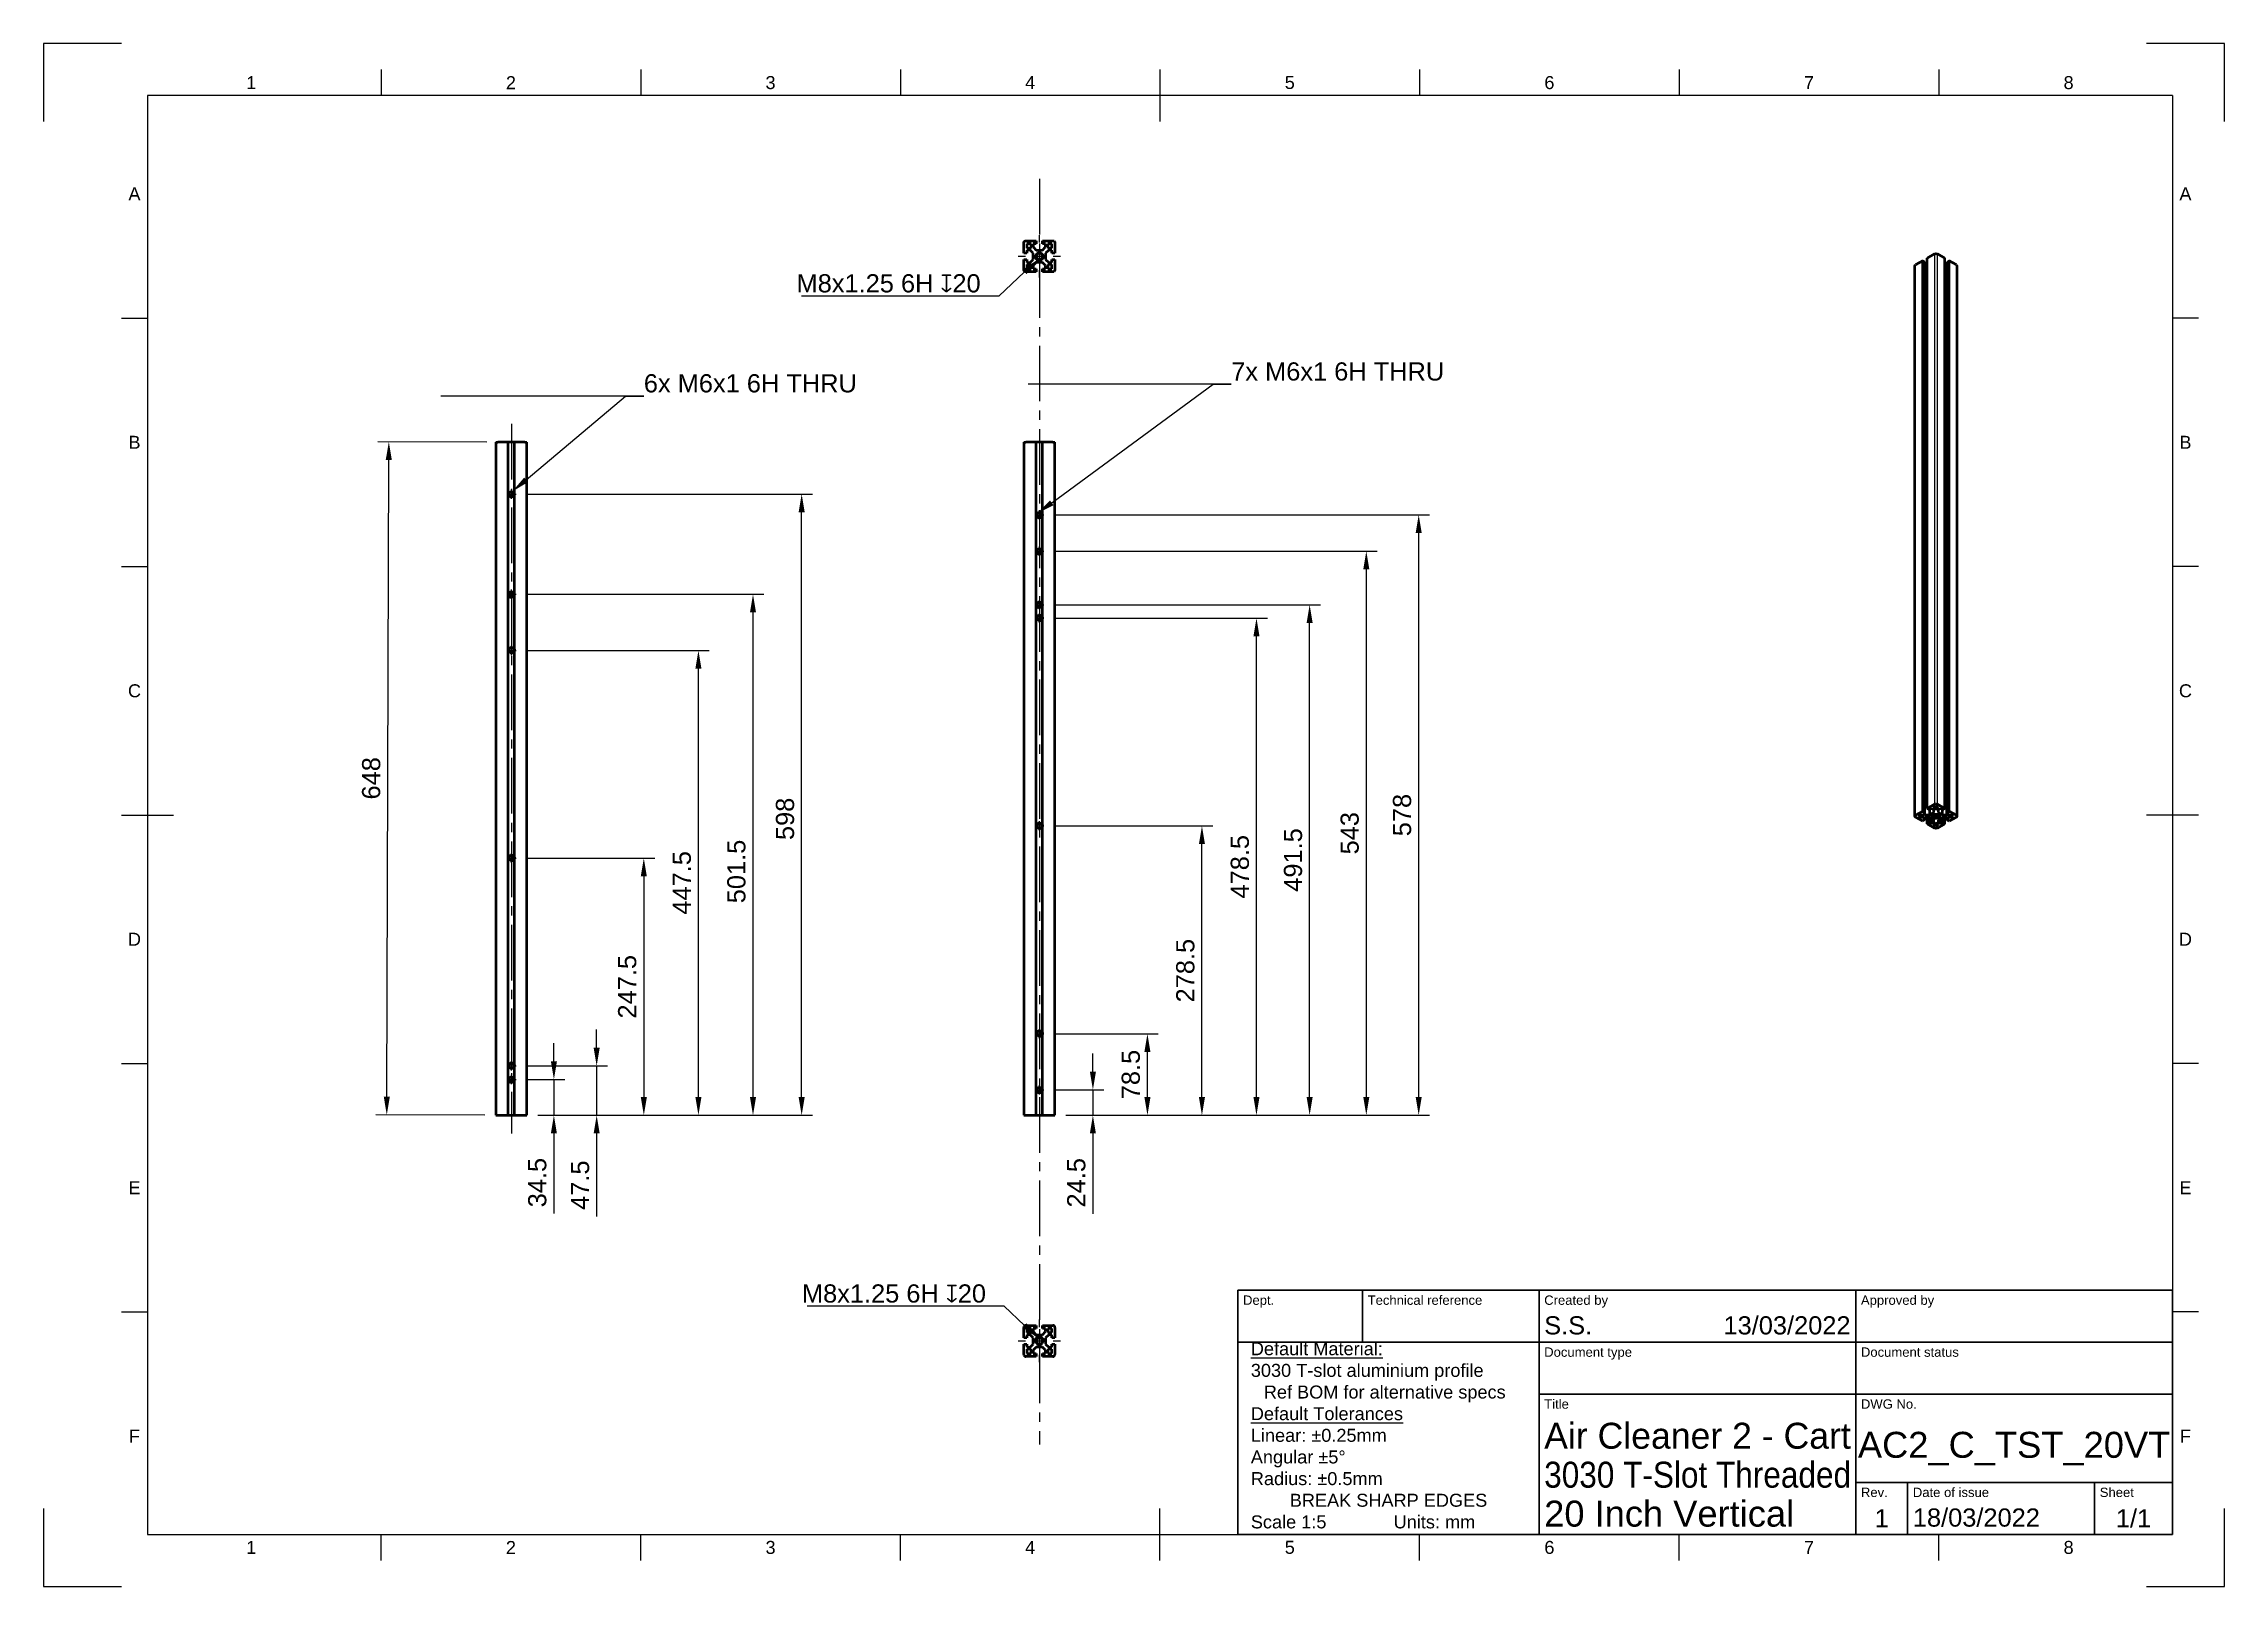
# Model space of a CAD drawing. Header units: millimetres. Extents: x 0 to 420, y 0 to 297.
import ezdxf
from ezdxf import colors
from ezdxf.entities.mleader import LeaderData, LeaderLine
from ezdxf.enums import TextEntityAlignment as Align
from ezdxf.math import Vec2, Vec3

# ---------------------------------------------------------------- set-up
doc = ezdxf.new("R2010")
doc.units = ezdxf.units.MM
doc.header["$LTSCALE"] = 0.75
doc.linetypes.add('CENTER2', pattern=[28.575, 19.05, -3.175, 3.175, -3.175])
for name, color, linetype, lineweight in [('Annotations', 7, 'Continuous', 25), ('Border', 7, 'Continuous', 25), ('Center Lines', 7, 'CENTER2', 25), ('Dimensions', 7, 'Continuous', 25), ('TitleBlock', 7, 'Continuous', 35), ('Visible', 7, 'Continuous', 50), ('Visible Narrow', 7, 'Continuous', 25)]:
    doc.layers.add(name, color=color, linetype=linetype, lineweight=lineweight)
doc.styles.add('FusionTitle', font='arial.ttf')
doc.styles.get("Standard").update_dxf_attribs({"font": 'arial.ttf'})
doc.dimstyles.new('ISO-25', dxfattribs={"dimtxt": 3.5, "dimasz": 3.5, "dimexe": 2.1, "dimexo": 2.1, "dimgap": 1.4, "dimtad": 1, "dimzin": 12, "dimdsep": 46, "dimtxsty": 'Standard', "dimcen": 0, "dimclrd": 256, "dimclre": 256, "dimclrt": 256, "dimazin": 3, "dimtp": 0.1, "dimtm": 0.1, "dimtfac": 0.714286, "dimtmove": 0, "dimatfit": 3, "dimfxl": 1, "dimtzin": 12, "dimarcsym": 0})

msp = doc.modelspace()

# ---------------------------------------------------------------- texts
at = {"layer": 'Annotations', "insert": (230, 47), "char_height": 2.5, "attachment_point": 1}
msp.add_mtext_dynamic_manual_height_columns('\\pi-2.5,l5;{\\LDefault Material: ^J}3030 T-slot aluminium profile\\P\\pi2.5,l2.5;Ref BOM for alternative specs\\P\\pi-2.5,l5;{\\LDefault Tolerances^J}Linear: ±0.25mm ^JAngular ±5° ^JRadius: ±0.5mm\\P\\pi0,l0;^IBREAK SHARP EDGES\\P\\pl2.5;Scale 1:5^I^IUnits: mm', width=58, gutter_width=17.5, heights=[0], dxfattribs=at)

# ---------------------------------------------------------------- blocks, each defined once
blk = doc.blocks.new('ISO_A3_SHEET')
at = {"layer": 'Border'}
for p, q in [((65, 292), (65, 287)), ((115, 292), (115, 287)), ((165, 292), (165, 287)), ((215, 292), (215, 282)), ((265, 292), (265, 287)), ((315, 292), (315, 287)), ((365, 292), (365, 287)), ((410, 287), (20, 287)), ((20, 287), (20, 10)), ((410, 287), (410, 10)), ((15, 244.16666), (20, 244.16666)), ((415, 244.16666), (410, 244.16666)), ((15, 196.33333), (20, 196.33333)), ((415, 196.33333), (410, 196.33333)), ((15, 148.5), (25, 148.5)), ((415, 148.5), (405, 148.5)), ((15, 100.66667), (20, 100.66667)), ((415, 100.66667), (410, 100.66667)), ((15, 52.83334), (20, 52.83334)), ((415, 52.83334), (410, 52.83334)), ((215, 5), (215, 15)), ((20, 10), (410, 10)), ((65, 5), (65, 10)), ((115, 5), (115, 10)), ((165, 5), (165, 10)), ((265, 5), (265, 10)), ((315, 5), (315, 10)), ((365, 5), (365, 10))]:
    blk.add_line(p, q, dxfattribs=at)
at = {"layer": 'Defpoints'}
for p, q in [((15, 297), (0, 297)), ((0, 297), (0, 282)), ((420, 297), (405, 297)), ((420, 282), (420, 297)), ((0, 15), (0, 0)), ((420, 0), (420, 15)), ((0, 0), (15, 0)), ((405, 0), (420, 0))]:
    blk.add_line(p, q, dxfattribs=at)
at = {"layer": 'Border', "style": 'FusionTitle'}
for s, p in [('1', (40, 289.5)), ('2', (90, 289.5)), ('3', (140, 289.5)), ('4', (190, 289.5)), ('5', (240, 289.5)), ('6', (290, 289.5)), ('7', (340, 289.5)), ('8', (390, 289.5)), ('A', (17.5, 268.08333)), ('A', (412.5, 268.08333)), ('B', (17.5, 220.25)), ('B', (412.5, 220.25)), ('C', (17.5, 172.41667)), ('C', (412.5, 172.41667)), ('D', (17.5, 124.58334)), ('D', (412.5, 124.58334)), ('E', (17.5, 76.75001)), ('E', (412.5, 76.75001)), ('F', (17.5, 28.91668)), ('F', (412.5, 28.91668)), ('1', (40, 7.5)), ('2', (90, 7.5)), ('3', (140, 7.5)), ('4', (190, 7.5)), ('5', (240, 7.5)), ('6', (290, 7.5)), ('7', (340, 7.5)), ('8', (390, 7.5))]:
    blk.add_text(s, height=2.5, dxfattribs=at).set_placement(p, align=Align.MIDDLE)
blk = doc.blocks.new('ISO_TITLEBLOCK')
at = {"layer": 'TitleBlock'}
for p, q in [((0, 47), (-180, 47)), ((-180, 47), (-180, 0)), ((-156, 37), (-156, 47)), ((-122, 0), (-122, 47)), ((-61, 0), (-61, 47)), ((0, 0), (0, 47)), ((-180, 37), (0, 37)), ((-122, 27), (0, 27)), ((-61, 10), (0, 10)), ((-51, 0), (-51, 10)), ((-15, 0), (-15, 10)), ((-180, 0), (0, 0))]:
    blk.add_line(p, q, dxfattribs=at)
at = {"layer": 'TitleBlock', "style": 'FusionTitle'}
for s, p in [('Dept.', (-179, 46)), ('Technical reference', (-155, 46)), ('Created by', (-121, 46)), ('Approved by', (-60, 46)), ('Document type', (-121, 36)), ('Document status', (-60, 36)), ('Title', (-121, 26)), ('DWG No.', (-60, 26)), ('Rev.', (-60, 9)), ('Date of issue', (-50, 9)), ('Sheet', (-14, 9))]:
    blk.add_text(s, height=1.8, dxfattribs=at).set_placement(p, align=Align.TOP_LEFT)
for tag, height, p in [('DEPT', 3.5, (-179, 42)), ('TECHNICAL_REFERENCE', 3.5, (-155, 42)), ('CREATED_BY', 3.5, (-121, 42)), ('APPROVED_BY', 3.5, (-60, 42)), ('DOCUMENT_TYPE', 3.5, (-121, 32)), ('DOCUMENT_STATUS', 3.5, (-60, 32)), ('TITLE_1', 5, (-121, 21.5)), ('TITLE_2', 5, (-121, 14)), ('TITLE_3', 5, (-121, 6.5)), ('DATE_OF_ISSUE', 3.5, (-50, 5))]:
    blk.add_attdef(tag, text='', height=height, dxfattribs=at).set_placement(p, align=Align.TOP_LEFT)
for tag, p in [('CREATED_DATE', (-62, 42)), ('APPROVED_DATE', (-0.99, 42))]:
    blk.add_attdef(tag, text='', height=3.5, dxfattribs=at).set_placement(p, align=Align.TOP_RIGHT)
for tag, height, p in [('DRAWING_NUMBER', 5, (-30.5, 19.75)), ('REV', 3.5, (-56, 4.85)), ('SHEET', 3.5, (-7.5, 4.85))]:
    blk.add_attdef(tag, text='', height=height, dxfattribs=at).set_placement(p, align=Align.TOP_CENTER)
blk = doc.blocks.new('*D39')
at = {"layer": 'Defpoints', "color": 0, "transparency": 16777216}
for p in [(66.486387, 220.352527), (87.486287, 220.287713), (87.086287, 90.687713)]:
    blk.add_point(p, dxfattribs=at)
at = {"layer": 'Dimensions', "lineweight": -2, "transparency": 16777216}
for p, q in [((85.386297, 220.294194), (64.386397, 220.359009)), ((66.097189, 94.252511), (66.475584, 216.852544)), ((84.986297, 90.694194), (63.986397, 90.759009))]:
    blk.add_line(p, q, dxfattribs=at)
at = {"layer": 'Dimensions', "transparency": 16777216}
for points in [[(65.892254, 216.854344), (67.058915, 216.850743), (66.486387, 220.352527)], [(65.513858, 94.254311), (66.68052, 94.25071), (66.086387, 90.752527)]]:
    blk.add_solid(points, dxfattribs=at)
at = {"layer": 'Dimensions', "transparency": 16777216, "insert": (63.099396, 155.562364), "char_height": 3.5, "attachment_point": 5, "rotation": 89.8231849}
blk.add_mtext('648', dxfattribs=at)
blk = doc.blocks.new('*U9')
at = {"layer": 'Center Lines', "color": 0, "ltscale": 0.75, "transparency": 16777216}
blk.add_line((0, 115.512799), (0, -128.164589), dxfattribs=at)
blk = doc.blocks.new('*U10')
at = {"layer": 'Center Lines', "color": 0, "ltscale": 0.75, "transparency": 16777216}
blk.add_line((0, 68.3), (0, -68.3), dxfattribs=at)
blk = doc.blocks.new('*U11')
at = {"layer": 'Center Lines', "color": 0, "linetype": 'Continuous', "ltscale": 0.75, "transparency": 16777216}
for p, q in [((-0.892969, 0), (0.892969, 0)), ((0, -0.892969), (0, 0.892969))]:
    blk.add_line(p, q, dxfattribs=at)
blk = doc.blocks.new('*U12')
at = {"layer": 'Center Lines', "color": 0, "linetype": 'Continuous', "ltscale": 0.75, "transparency": 16777216}
for p, q in [((-0.892969, 0), (0.892969, 0)), ((0, -0.892969), (0, 0.892969))]:
    blk.add_line(p, q, dxfattribs=at)
blk = doc.blocks.new('*U13')
at = {"layer": 'Center Lines', "color": 0, "linetype": 'Continuous', "ltscale": 0.75, "transparency": 16777216}
for p, q in [((-0.892969, 0), (0.892969, 0)), ((0, -0.892969), (0, 0.892969))]:
    blk.add_line(p, q, dxfattribs=at)
blk = doc.blocks.new('*U14')
at = {"layer": 'Center Lines', "color": 0, "linetype": 'Continuous', "ltscale": 0.75, "transparency": 16777216}
for p, q in [((-0.892969, 0), (0.892969, 0)), ((0, -0.892969), (0, 0.892969))]:
    blk.add_line(p, q, dxfattribs=at)
blk = doc.blocks.new('*U15')
at = {"layer": 'Center Lines', "color": 0, "linetype": 'Continuous', "ltscale": 0.75, "transparency": 16777216}
for p, q in [((-0.892969, 0), (0.892969, 0)), ((0, -0.892969), (0, 0.892969))]:
    blk.add_line(p, q, dxfattribs=at)
blk = doc.blocks.new('*U16')
at = {"layer": 'Center Lines', "color": 0, "linetype": 'Continuous', "ltscale": 0.75, "transparency": 16777216}
for p, q in [((-0.892969, 0), (0.892969, 0)), ((0, -0.892969), (0, 0.892969))]:
    blk.add_line(p, q, dxfattribs=at)
blk = doc.blocks.new('*U17')
at = {"layer": 'Center Lines', "color": 0, "linetype": 'Continuous', "ltscale": 0.75, "transparency": 16777216}
for p, q in [((-0.892969, 0), (0.892969, 0)), ((0, -0.892969), (0, 0.892969))]:
    blk.add_line(p, q, dxfattribs=at)
blk = doc.blocks.new('*U18')
at = {"layer": 'Center Lines', "color": 0, "linetype": 'Continuous', "ltscale": 0.75, "transparency": 16777216}
for p, q in [((-0.892969, 0), (0.892969, 0)), ((0, -0.892969), (0, 0.892969))]:
    blk.add_line(p, q, dxfattribs=at)
blk = doc.blocks.new('*U19')
at = {"layer": 'Center Lines', "color": 0, "linetype": 'Continuous', "ltscale": 0.75, "transparency": 16777216}
for p, q in [((-0.892969, 0), (0.892969, 0)), ((0, -0.892969), (0, 0.892969))]:
    blk.add_line(p, q, dxfattribs=at)
blk = doc.blocks.new('*U20')
at = {"layer": 'Center Lines', "color": 0, "linetype": 'Continuous', "ltscale": 0.75, "transparency": 16777216}
for p, q in [((-0.892969, 0), (0.892969, 0)), ((0, -0.892969), (0, 0.892969))]:
    blk.add_line(p, q, dxfattribs=at)
blk = doc.blocks.new('*U21')
at = {"layer": 'Center Lines', "color": 0, "linetype": 'Continuous', "ltscale": 0.75, "transparency": 16777216}
for p, q in [((-0.892969, 0), (0.892969, 0)), ((0, -0.892969), (0, 0.892969))]:
    blk.add_line(p, q, dxfattribs=at)
blk = doc.blocks.new('*U22')
at = {"layer": 'Center Lines', "color": 0, "linetype": 'Continuous', "ltscale": 0.75, "transparency": 16777216}
for p, q in [((-0.892969, 0), (0.892969, 0)), ((0, -0.892969), (0, 0.892969))]:
    blk.add_line(p, q, dxfattribs=at)
blk = doc.blocks.new('*U23')
at = {"layer": 'Center Lines', "color": 0, "ltscale": 0.75, "transparency": 16777216}
for p, q in [((-4.1, 0), (-2.678906, 0)), ((0, 2.678906), (0, 4.1)), ((2.678906, 0), (4.1, 0)), ((0, -4.1), (0, -2.678906))]:
    blk.add_line(p, q, dxfattribs=at)
at = {"layer": 'Center Lines', "color": 0, "linetype": 'Continuous', "ltscale": 0.75, "transparency": 16777216}
for p, q in [((-0.892969, 0), (0.892969, 0)), ((0, -0.892969), (0, 0.892969))]:
    blk.add_line(p, q, dxfattribs=at)
blk = doc.blocks.new('*U24')
at = {"layer": 'Center Lines', "color": 0, "ltscale": 0.75, "transparency": 16777216}
for p, q in [((-4.1, 0), (-2.678906, 0)), ((0, 2.678906), (0, 4.1)), ((2.678906, 0), (4.1, 0)), ((0, -4.1), (0, -2.678906))]:
    blk.add_line(p, q, dxfattribs=at)
at = {"layer": 'Center Lines', "color": 0, "linetype": 'Continuous', "ltscale": 0.75, "transparency": 16777216}
for p, q in [((-0.892969, 0), (0.892969, 0)), ((0, -0.892969), (0, 0.892969))]:
    blk.add_line(p, q, dxfattribs=at)
blk = doc.blocks.new('*D40')
at = {"layer": 'Defpoints', "color": 0, "transparency": 16777216}
for p in [(90.979255, 97.587705), (98.278561, 97.587705), (93.086287, 90.687713)]:
    blk.add_point(p, dxfattribs=at)
at = {"layer": 'Dimensions', "lineweight": -2, "transparency": 16777216}
for p, q in [((98.278561, 101.087705), (98.278561, 104.587705)), ((93.079255, 97.587705), (100.378561, 97.587705)), ((98.278561, 97.587705), (98.278561, 90.687713)), ((95.186287, 90.687713), (100.378561, 90.687713)), ((98.278561, 87.187713), (98.278561, 71.772433))]:
    blk.add_line(p, q, dxfattribs=at)
at = {"layer": 'Dimensions', "transparency": 16777216}
for points in [[(97.695228, 101.087705), (98.861894, 101.087705), (98.278561, 97.587705)], [(97.695228, 87.187713), (98.861894, 87.187713), (98.278561, 90.687713)]]:
    blk.add_solid(points, dxfattribs=at)
at = {"layer": 'Dimensions', "transparency": 16777216, "insert": (95.090362, 77.730073), "char_height": 3.5, "attachment_point": 5, "rotation": 90}
blk.add_mtext('34.5', dxfattribs=at)
blk = doc.blocks.new('*D41')
at = {"layer": 'Defpoints', "color": 0, "transparency": 16777216}
for p in [(90.979255, 100.187513), (106.512094, 100.187513), (93.086287, 90.687713)]:
    blk.add_point(p, dxfattribs=at)
at = {"layer": 'Dimensions', "lineweight": -2, "transparency": 16777216}
for p, q in [((106.512094, 103.687513), (106.512094, 107.187513)), ((93.079255, 100.187513), (108.612094, 100.187513)), ((106.512094, 100.187513), (106.512094, 90.687713)), ((95.186287, 90.687713), (108.612094, 90.687713)), ((106.512094, 87.187713), (106.512094, 71.204194))]:
    blk.add_line(p, q, dxfattribs=at)
at = {"layer": 'Dimensions', "transparency": 16777216}
for points in [[(105.92876, 103.687513), (107.095427, 103.687513), (106.512094, 100.187513)], [(105.92876, 87.187713), (107.095427, 87.187713), (106.512094, 90.687713)]]:
    blk.add_solid(points, dxfattribs=at)
at = {"layer": 'Dimensions', "transparency": 16777216, "insert": (103.332251, 77.233457), "char_height": 3.5, "attachment_point": 5, "rotation": 90}
blk.add_mtext('47.5', dxfattribs=at)
blk = doc.blocks.new('*D42')
at = {"layer": 'Defpoints', "color": 0, "transparency": 16777216}
for p in [(90.979255, 140.187513), (93.086287, 90.687713), (115.595695, 90.687713)]:
    blk.add_point(p, dxfattribs=at)
at = {"layer": 'Dimensions', "lineweight": -2, "transparency": 16777216}
for p, q in [((93.079255, 140.187513), (117.695695, 140.187513)), ((115.595695, 136.687513), (115.595695, 94.187713)), ((95.186287, 90.687713), (117.695695, 90.687713))]:
    blk.add_line(p, q, dxfattribs=at)
at = {"layer": 'Dimensions', "transparency": 16777216}
for points in [[(115.012362, 136.687513), (116.179029, 136.687513), (115.595695, 140.187513)], [(115.012362, 94.187713), (116.179029, 94.187713), (115.595695, 90.687713)]]:
    blk.add_solid(points, dxfattribs=at)
at = {"layer": 'Dimensions', "transparency": 16777216, "insert": (112.40869, 115.437613), "char_height": 3.5, "attachment_point": 5, "rotation": 90}
blk.add_mtext('247.5', dxfattribs=at)
blk = doc.blocks.new('*D43')
at = {"layer": 'Defpoints', "color": 0, "transparency": 16777216}
for p in [(90.979255, 180.187513), (126.110245, 180.187513), (93.086287, 90.687713)]:
    blk.add_point(p, dxfattribs=at)
at = {"layer": 'Dimensions', "lineweight": -2, "transparency": 16777216}
for p, q in [((93.079255, 180.187513), (128.210245, 180.187513)), ((126.110245, 94.187713), (126.110245, 176.687513)), ((95.186287, 90.687713), (128.210245, 90.687713))]:
    blk.add_line(p, q, dxfattribs=at)
at = {"layer": 'Dimensions', "transparency": 16777216}
for points in [[(125.526912, 176.687513), (126.693578, 176.687513), (126.110245, 180.187513)], [(125.526912, 94.187713), (126.693578, 94.187713), (126.110245, 90.687713)]]:
    blk.add_solid(points, dxfattribs=at)
at = {"layer": 'Dimensions', "transparency": 16777216, "insert": (122.930402, 135.437613), "char_height": 3.5, "attachment_point": 5, "rotation": 90}
blk.add_mtext('447.5', dxfattribs=at)
blk = doc.blocks.new('*D44')
at = {"layer": 'Defpoints', "color": 0, "transparency": 16777216}
for p in [(90.979255, 190.987705), (136.624797, 190.987705), (93.086287, 90.687713)]:
    blk.add_point(p, dxfattribs=at)
at = {"layer": 'Dimensions', "lineweight": -2, "transparency": 16777216}
for p, q in [((93.079255, 190.987705), (138.724797, 190.987705)), ((136.624797, 94.187713), (136.624797, 187.487705)), ((95.186287, 90.687713), (138.724797, 90.687713))]:
    blk.add_line(p, q, dxfattribs=at)
at = {"layer": 'Dimensions', "transparency": 16777216}
for points in [[(136.041463, 187.487705), (137.20813, 187.487705), (136.624797, 190.987705)], [(136.041463, 94.187713), (137.20813, 94.187713), (136.624797, 90.687713)]]:
    blk.add_solid(points, dxfattribs=at)
at = {"layer": 'Dimensions', "transparency": 16777216, "insert": (133.437791, 137.623191), "char_height": 3.5, "attachment_point": 5, "rotation": 90}
blk.add_mtext('501.5', dxfattribs=at)
blk = doc.blocks.new('*D45')
at = {"layer": 'Defpoints', "color": 0, "transparency": 16777216}
for p in [(90.979763, 210.287725), (145.992303, 210.287725), (93.086287, 90.687713)]:
    blk.add_point(p, dxfattribs=at)
at = {"layer": 'Dimensions', "lineweight": -2, "transparency": 16777216}
for p, q in [((93.079763, 210.287725), (148.092303, 210.287725)), ((145.992303, 94.187713), (145.992303, 206.787725)), ((95.186287, 90.687713), (148.092303, 90.687713))]:
    blk.add_line(p, q, dxfattribs=at)
at = {"layer": 'Dimensions', "transparency": 16777216}
for points in [[(145.40897, 206.787725), (146.575637, 206.787725), (145.992303, 210.287725)], [(145.40897, 94.187713), (146.575637, 94.187713), (145.992303, 90.687713)]]:
    blk.add_solid(points, dxfattribs=at)
at = {"layer": 'Dimensions', "transparency": 16777216, "insert": (142.805298, 147.751848), "char_height": 3.5, "attachment_point": 5, "rotation": 90}
blk.add_mtext('598', dxfattribs=at)
blk = doc.blocks.new('*D46')
at = {"layer": 'Defpoints', "color": 0, "transparency": 16777216}
for p in [(192.664859, 95.587724), (202.086111, 95.587724), (194.773116, 90.687713)]:
    blk.add_point(p, dxfattribs=at)
at = {"layer": 'Dimensions', "lineweight": -2, "transparency": 16777216}
for p, q in [((202.086111, 99.087724), (202.086111, 102.587724)), ((194.764859, 95.587724), (204.186111, 95.587724)), ((202.086111, 95.587724), (202.086111, 90.687713)), ((196.873116, 90.687713), (204.186111, 90.687713)), ((202.086111, 87.187713), (202.086111, 71.710359))]:
    blk.add_line(p, q, dxfattribs=at)
at = {"layer": 'Dimensions', "transparency": 16777216}
for points in [[(201.502777, 99.087724), (202.669444, 99.087724), (202.086111, 95.587724)], [(201.502777, 87.187713), (202.669444, 87.187713), (202.086111, 90.687713)]]:
    blk.add_solid(points, dxfattribs=at)
at = {"layer": 'Dimensions', "transparency": 16777216, "insert": (198.899105, 77.699036), "char_height": 3.5, "attachment_point": 5, "rotation": 90}
blk.add_mtext('24.5', dxfattribs=at)
blk = doc.blocks.new('*D47')
at = {"layer": 'Defpoints', "color": 0, "transparency": 16777216}
for p in [(192.666085, 106.387913), (212.586111, 106.387913), (194.773116, 90.687713)]:
    blk.add_point(p, dxfattribs=at)
at = {"layer": 'Dimensions', "lineweight": -2, "transparency": 16777216}
for p, q in [((194.766085, 106.387913), (214.686111, 106.387913)), ((212.586111, 94.187713), (212.586111, 102.887913)), ((196.873116, 90.687713), (214.686111, 90.687713))]:
    blk.add_line(p, q, dxfattribs=at)
at = {"layer": 'Dimensions', "transparency": 16777216}
for points in [[(212.002777, 102.887913), (213.169444, 102.887913), (212.586111, 106.387913)], [(212.002777, 94.187713), (213.169444, 94.187713), (212.586111, 90.687713)]]:
    blk.add_solid(points, dxfattribs=at)
at = {"layer": 'Dimensions', "transparency": 16777216, "insert": (209.399105, 98.537813), "char_height": 3.5, "attachment_point": 5, "rotation": 90}
blk.add_mtext('78.5', dxfattribs=at)
blk = doc.blocks.new('*D48')
at = {"layer": 'Defpoints', "color": 0, "transparency": 16777216}
for p in [(192.666085, 146.387913), (223.086111, 146.387913), (194.773116, 90.687713)]:
    blk.add_point(p, dxfattribs=at)
at = {"layer": 'Dimensions', "lineweight": -2, "transparency": 16777216}
for p, q in [((194.766085, 146.387913), (225.186111, 146.387913)), ((223.086111, 94.187713), (223.086111, 142.887913)), ((196.873116, 90.687713), (225.186111, 90.687713))]:
    blk.add_line(p, q, dxfattribs=at)
at = {"layer": 'Dimensions', "transparency": 16777216}
for points in [[(222.502777, 142.887913), (223.669444, 142.887913), (223.086111, 146.387913)], [(222.502777, 94.187713), (223.669444, 94.187713), (223.086111, 90.687713)]]:
    blk.add_solid(points, dxfattribs=at)
at = {"layer": 'Dimensions', "transparency": 16777216, "insert": (219.899105, 118.537813), "char_height": 3.5, "attachment_point": 5, "rotation": 90}
blk.add_mtext('278.5', dxfattribs=at)
blk = doc.blocks.new('*D49')
at = {"layer": 'Defpoints', "color": 0, "transparency": 16777216}
for p in [(192.666085, 186.387913), (233.586111, 186.387913), (194.773116, 90.687713)]:
    blk.add_point(p, dxfattribs=at)
at = {"layer": 'Dimensions', "lineweight": -2, "transparency": 16777216}
for p, q in [((194.766085, 186.387913), (235.686111, 186.387913)), ((233.586111, 94.187713), (233.586111, 182.887913)), ((196.873116, 90.687713), (235.686111, 90.687713))]:
    blk.add_line(p, q, dxfattribs=at)
at = {"layer": 'Dimensions', "transparency": 16777216}
for points in [[(233.002777, 182.887913), (234.169444, 182.887913), (233.586111, 186.387913)], [(233.002777, 94.187713), (234.169444, 94.187713), (233.586111, 90.687713)]]:
    blk.add_solid(points, dxfattribs=at)
at = {"layer": 'Dimensions', "transparency": 16777216, "insert": (230.399105, 138.537813), "char_height": 3.5, "attachment_point": 5, "rotation": 90}
blk.add_mtext('478.5', dxfattribs=at)
blk = doc.blocks.new('*D50')
at = {"layer": 'Defpoints', "color": 0, "transparency": 16777216}
for p in [(192.664859, 188.987724), (243.827325, 188.987724), (194.773116, 90.687713)]:
    blk.add_point(p, dxfattribs=at)
at = {"layer": 'Dimensions', "lineweight": -2, "transparency": 16777216}
for p, q in [((194.764859, 188.987724), (245.927325, 188.987724)), ((243.827325, 94.187713), (243.827325, 185.487724)), ((196.873116, 90.687713), (245.927325, 90.687713))]:
    blk.add_line(p, q, dxfattribs=at)
at = {"layer": 'Dimensions', "transparency": 16777216}
for points in [[(243.243991, 185.487724), (244.410658, 185.487724), (243.827325, 188.987724)], [(243.243991, 94.187713), (244.410658, 94.187713), (243.827325, 90.687713)]]:
    blk.add_solid(points, dxfattribs=at)
at = {"layer": 'Dimensions', "transparency": 16777216, "insert": (240.640319, 139.837718), "char_height": 3.5, "attachment_point": 5, "rotation": 90}
blk.add_mtext('491.5', dxfattribs=at)
blk = doc.blocks.new('*D51')
at = {"layer": 'Defpoints', "color": 0, "transparency": 16777216}
for p in [(192.666097, 206.287713), (264.829256, 206.287713), (194.773116, 90.687713)]:
    blk.add_point(p, dxfattribs=at)
at = {"layer": 'Dimensions', "lineweight": -2, "transparency": 16777216}
for p, q in [((194.766097, 206.287713), (266.929256, 206.287713)), ((264.829256, 94.187713), (264.829256, 202.787713)), ((196.873116, 90.687713), (266.929256, 90.687713))]:
    blk.add_line(p, q, dxfattribs=at)
at = {"layer": 'Dimensions', "transparency": 16777216}
for points in [[(264.245923, 202.787713), (265.412589, 202.787713), (264.829256, 206.287713)], [(264.245923, 94.187713), (265.412589, 94.187713), (264.829256, 90.687713)]]:
    blk.add_solid(points, dxfattribs=at)
at = {"layer": 'Dimensions', "transparency": 16777216, "insert": (261.642251, 148.487713), "char_height": 3.5, "attachment_point": 5, "rotation": 90}
blk.add_mtext('578', dxfattribs=at)
blk = doc.blocks.new('*U37')
at = {"layer": 'Center Lines', "color": 0, "linetype": 'Continuous', "ltscale": 0.75, "transparency": 16777216}
for p, q in [((-0.892969, 0), (0.892969, 0)), ((0, -0.892969), (0, 0.892969))]:
    blk.add_line(p, q, dxfattribs=at)
blk = doc.blocks.new('*D52')
at = {"layer": 'Defpoints', "color": 0, "transparency": 16777216}
for p in [(192.666085, 199.287713), (194.773116, 90.687713), (254.741054, 90.687713)]:
    blk.add_point(p, dxfattribs=at)
at = {"layer": 'Dimensions', "lineweight": -2, "transparency": 16777216}
for p, q in [((194.766085, 199.287713), (256.841054, 199.287713)), ((254.741054, 195.787713), (254.741054, 94.187713)), ((196.873116, 90.687713), (256.841054, 90.687713))]:
    blk.add_line(p, q, dxfattribs=at)
at = {"layer": 'Dimensions', "transparency": 16777216}
for points in [[(254.15772, 195.787713), (255.324387, 195.787713), (254.741054, 199.287713)], [(254.15772, 94.187713), (255.324387, 94.187713), (254.741054, 90.687713)]]:
    blk.add_solid(points, dxfattribs=at)
at = {"layer": 'Dimensions', "transparency": 16777216, "insert": (251.552855, 144.987713), "char_height": 3.5, "attachment_point": 5, "rotation": 90}
blk.add_mtext('543', dxfattribs=at)

# ---------------------------------------------------------------- dimensions: what is measured, and where the dimension line sits
at = {"layer": 'Dimensions'}
dim = msp.add_aligned_dim(p1=(87.0863, 90.6877), p2=(87.4863, 220.2877), distance=21, dimstyle='ISO-25', override={"dimlfac": 5, "dimclrd": 256, "dimclre": 256}, dxfattribs=at)
dim.commit()
dim.dimension.update_dxf_attribs({"geometry": '*D39', "text_midpoint": (63.0994, 155.5624)})
for base, p1, p2, picture, middle in [((145.9923, 210.2877), (93.0863, 90.6877), (90.9798, 210.2877), '*D45', (145.9923, 147.7518)), ((264.8293, 206.2877), (194.7731, 90.6877), (192.6661, 206.2877), '*D51', (264.8293, 148.4877)), ((136.6248, 190.9877), (93.0863, 90.6877), (90.9793, 190.9877), '*D44', (136.6248, 137.6232)), ((243.8273, 188.9877), (194.7731, 90.6877), (192.6649, 188.9877), '*D50', (243.8273, 139.8377)), ((233.5861, 186.3879), (194.7731, 90.6877), (192.6661, 186.3879), '*D49', (233.5861, 138.5378)), ((126.1102, 180.1875), (93.0863, 90.6877), (90.9793, 180.1875), '*D43', (126.1102, 135.4376)), ((223.0861, 146.3879), (194.7731, 90.6877), (192.6661, 146.3879), '*D48', (223.0861, 118.5378)), ((115.5957, 90.6877), (90.9793, 140.1875), (93.0863, 90.6877), '*D42', (115.5957, 115.4376)), ((106.5121, 100.1875), (93.0863, 90.6877), (90.9793, 100.1875), '*D41', (106.5121, 77.2335)), ((212.5861, 106.3879), (194.7731, 90.6877), (192.6661, 106.3879), '*D47', (212.5861, 98.5378)), ((98.2786, 97.5877), (93.0863, 90.6877), (90.9793, 97.5877), '*D40', (98.2786, 77.7301)), ((202.0861, 95.5877), (194.7731, 90.6877), (192.6649, 95.5877), '*D46', (202.0861, 77.699))]:
    dim = msp.add_linear_dim(base=base, p1=p1, p2=p2, angle=90, dimstyle='ISO-25', override={"dimlfac": 5}, dxfattribs=at)
    dim.commit()
    dim.dimension.update_dxf_attribs({"geometry": picture, "text_midpoint": middle, "dimtype": 160})
dim = msp.add_linear_dim(base=(254.7411, 90.6877), p1=(192.6661, 199.2877), p2=(194.7731, 90.6877), angle=90, dimstyle='ISO-25', override={"dimlfac": 5, "dimclrd": 256, "dimclre": 256}, dxfattribs=at)
dim.commit()
dim.dimension.update_dxf_attribs({"geometry": '*D52', "text_midpoint": (251.5529, 144.9877)})

# ---------------------------------------------------------------- linework, layer by layer
at = {"layer": 'Visible', "extrusion": (0, 2.966e-13, -1)}
for p, q in [((188.7731, 256.656, 64.8), (188.7731, 258.656, 64.8)), ((189.3731, 256.656, 64.8), (188.7731, 256.656, 64.8)), ((189.1731, 259.056, 64.8), (191.1731, 259.056, 64.8)), ((189.3731, 258.456, 64.8), (189.3731, 257.656, 64.8)), ((190.1731, 258.456, 64.8), (189.3731, 258.456, 64.8)), ((189.3731, 257.656, 64.8), (190.1731, 257.656, 64.8)), ((189.3731, 257.256, 64.8), (189.3731, 256.656, 64.8)), ((189.9731, 257.256, 64.8), (189.3731, 257.256, 64.8)), ((190.5731, 256.656, 64.8), (189.9731, 257.256, 64.8)), ((190.1731, 257.656, 64.8), (190.1731, 258.456, 64.8)), ((190.5731, 258.456, 64.8), (190.5731, 257.856, 64.8)), ((191.1731, 258.456, 64.8), (190.5731, 258.456, 64.8)), ((190.5731, 257.856, 64.8), (191.1731, 257.256, 64.8)), ((190.5731, 255.456, 64.8), (190.5731, 256.656, 64.8)), ((191.1731, 259.056, 64.8), (191.1731, 258.456, 64.8)), ((191.1731, 257.256, 64.8), (192.3731, 257.256, 64.8)), ((192.3731, 259.056, 64.8), (194.3731, 259.056, 64.8)), ((192.3731, 258.456, 64.8), (192.3731, 259.056, 64.8)), ((192.9731, 258.456, 64.8), (192.3731, 258.456, 64.8)), ((192.3731, 257.256, 64.8), (192.9731, 257.856, 64.8)), ((192.9731, 257.856, 64.8), (192.9731, 258.456, 64.8)), ((193.5731, 257.256, 64.8), (192.9731, 256.656, 64.8)), ((192.9731, 256.656, 64.8), (192.9731, 255.456, 64.8)), ((194.1731, 258.456, 64.8), (193.3731, 258.456, 64.8)), ((193.3731, 258.456, 64.8), (193.3731, 257.656, 64.8)), ((193.3731, 257.656, 64.8), (194.1731, 257.656, 64.8)), ((194.1731, 257.256, 64.8), (193.5731, 257.256, 64.8)), ((194.1731, 257.656, 64.8), (194.1731, 258.456, 64.8)), ((194.1731, 256.656, 64.8), (194.1731, 257.256, 64.8)), ((194.7731, 256.656, 64.8), (194.1731, 256.656, 64.8)), ((194.7731, 258.656, 64.8), (194.7731, 256.656, 64.8)), ((188.7731, 255.456, 64.8), (189.3731, 255.456, 64.8)), ((188.7731, 253.456, 64.8), (188.7731, 255.456, 64.8)), ((191.1731, 253.056, 64.8), (189.1731, 253.056, 64.8)), ((189.3731, 255.456, 64.8), (189.3731, 254.856, 64.8)), ((189.3731, 254.856, 64.8), (189.9731, 254.856, 64.8)), ((189.3731, 254.456, 64.8), (189.3731, 253.656, 64.8)), ((190.1731, 254.456, 64.8), (189.3731, 254.456, 64.8)), ((189.3731, 253.656, 64.8), (190.1731, 253.656, 64.8)), ((189.9731, 254.856, 64.8), (190.5731, 255.456, 64.8)), ((190.1731, 253.656, 64.8), (190.1731, 254.456, 64.8)), ((191.1731, 254.856, 64.8), (190.5731, 254.256, 64.8)), ((190.5731, 254.256, 64.8), (190.5731, 253.656, 64.8)), ((190.5731, 253.656, 64.8), (191.1731, 253.656, 64.8)), ((192.3731, 254.856, 64.8), (191.1731, 254.856, 64.8)), ((191.1731, 253.656, 64.8), (191.1731, 253.056, 64.8)), ((192.9731, 254.256, 64.8), (192.3731, 254.856, 64.8)), ((192.3731, 253.656, 64.8), (192.9731, 253.656, 64.8)), ((192.3731, 253.056, 64.8), (192.3731, 253.656, 64.8)), ((194.3731, 253.056, 64.8), (192.3731, 253.056, 64.8)), ((192.9731, 255.456, 64.8), (193.5731, 254.856, 64.8)), ((192.9731, 253.656, 64.8), (192.9731, 254.256, 64.8)), ((193.3731, 254.456, 64.8), (193.3731, 253.656, 64.8)), ((194.1731, 254.456, 64.8), (193.3731, 254.456, 64.8)), ((193.3731, 253.656, 64.8), (194.1731, 253.656, 64.8)), ((193.5731, 254.856, 64.8), (194.1731, 254.856, 64.8)), ((194.1731, 255.456, 64.8), (194.7731, 255.456, 64.8)), ((194.1731, 254.856, 64.8), (194.1731, 255.456, 64.8)), ((194.1731, 253.656, 64.8), (194.1731, 254.456, 64.8)), ((194.7731, 255.456, 64.8), (194.7731, 253.456, 64.8))]:
    msp.add_line(p, q, dxfattribs=at)
at = {"layer": 'Visible', "extrusion": (0, 0.817547, -0.575862)}
for p, q in [((364.166, 256.5077, -34.0785), (362.7518, 255.6933, -35.2347)), ((366.1459, 255.6933, -35.2347), (364.7317, 256.5077, -34.0785)), ((360.3719, 148.2733, 37.3158), (360.3719, 254.2274, -37.3158)), ((361.9033, 255.2047, -35.9284), (360.4891, 254.3903, -37.0846)), ((362.3275, 254.9604, -36.2753), (361.9033, 255.2047, -35.9284)), ((361.9033, 149.2506, 38.7033), (361.9033, 255.2047, -35.9284)), ((362.3275, 149.0063, 38.3564), (362.3275, 254.9604, -36.2753)), ((362.7518, 254.4718, -36.969), (362.3275, 254.4718, -36.969)), ((362.7518, 149.7392, 39.397), (362.7518, 255.6933, -35.2347)), ((366.1459, 149.7392, 39.397), (366.1459, 255.6933, -35.2347)), ((366.5702, 254.4718, -36.969), (366.1459, 254.4718, -36.969)), ((366.9944, 255.2047, -35.9284), (366.5702, 254.9604, -36.2753)), ((366.5702, 149.0063, 38.3564), (366.5702, 254.9604, -36.2753)), ((368.4087, 254.3903, -37.0846), (366.9944, 255.2047, -35.9284)), ((366.9944, 149.2506, 38.7033), (366.9944, 255.2047, -35.9284)), ((368.5258, 148.2733, 37.3158), (368.5258, 254.2274, -37.3158)), ((360.4891, 148.4362, 37.5471), (361.9033, 149.2506, 38.7033)), ((361.9033, 147.2961, 35.9284), (360.4891, 148.1104, 37.0846)), ((361.6204, 148.5991, 37.7783), (361.0548, 148.2733, 37.3158)), ((361.0548, 148.2733, 37.3158), (361.6204, 147.9476, 36.8534)), ((362.1861, 148.2733, 37.3158), (361.6204, 148.5991, 37.7783)), ((361.6204, 147.9476, 36.8534), (361.6204, 148.5991, 36.3945)), ((361.6204, 147.9476, 36.8534), (362.1861, 148.2733, 37.3158)), ((361.9033, 149.2506, 38.7033), (362.3275, 149.0063, 38.3564)), ((362.3275, 149.0063, 38.3564), (361.9033, 148.762, 38.0095)), ((361.9033, 148.762, 38.0095), (362.3275, 148.5176, 37.6627)), ((362.3275, 148.029, 36.969), (361.9033, 147.7847, 36.6221)), ((361.9033, 147.7847, 36.6221), (362.3275, 147.5404, 36.2753)), ((362.3275, 147.5404, 36.2753), (361.9033, 147.2961, 35.9284)), ((362.3275, 148.5176, 37.6627), (362.3275, 149.0063, 37.3185)), ((362.3275, 148.5176, 37.6627), (363.1761, 148.5176, 37.6627)), ((362.3275, 147.5404, 36.2753), (362.3275, 148.029, 35.9311)), ((363.1761, 148.029, 36.969), (362.3275, 148.029, 36.969)), ((362.7518, 149.7392, 39.397), (364.166, 150.5536, 40.5532)), ((363.1761, 149.4949, 39.0501), (362.7518, 149.7392, 39.397)), ((362.7518, 146.8074, 35.2347), (362.7518, 148.029, 34.3742)), ((362.7518, 146.8074, 35.2347), (363.1761, 147.0517, 35.5816)), ((363.6003, 149.7392, 39.397), (363.1761, 149.4949, 39.0501)), ((363.1761, 149.4949, 36.9743), (363.1761, 148.5176, 37.6627)), ((363.1761, 148.5176, 37.6627), (364.0246, 149.0063, 38.3564)), ((364.0246, 147.5404, 36.2753), (363.1761, 148.029, 36.969)), ((363.1761, 147.0517, 35.5816), (363.1761, 148.029, 34.8932)), ((363.1761, 147.0517, 35.5816), (363.6003, 146.8074, 35.2347)), ((364.0246, 149.4949, 39.0501), (363.6003, 149.7392, 39.397)), ((363.6003, 146.8074, 35.2347), (363.6003, 147.7847, 34.5463)), ((363.6003, 146.8074, 35.2347), (364.0246, 147.0517, 35.5816)), ((364.4489, 150.2279, 40.0907), (363.8832, 149.9021, 39.6282)), ((363.8832, 149.9021, 39.6282), (364.4489, 149.5764, 39.1657)), ((364.0246, 149.0063, 38.3564), (364.0246, 149.4949, 39.0501)), ((364.0246, 147.0517, 35.5816), (364.0246, 147.5404, 36.2753)), ((364.4489, 149.5764, 39.1657), (364.4489, 150.2279, 38.7068)), ((365.0145, 149.9021, 39.6282), (364.4489, 150.2279, 40.0907)), ((364.4489, 149.5764, 39.1657), (365.0145, 149.9021, 39.6282)), ((364.7317, 150.5536, 40.5532), (366.1459, 149.7392, 39.397)), ((365.2974, 149.7392, 39.397), (364.8731, 149.4949, 39.0501)), ((364.8731, 149.4949, 39.0501), (364.8731, 149.0063, 38.3564)), ((364.8731, 149.0063, 38.3564), (365.7217, 148.5176, 37.6627)), ((365.7217, 148.029, 36.969), (364.8731, 147.5404, 36.2753)), ((364.8731, 147.5404, 36.2753), (364.8731, 147.0517, 35.5816)), ((364.8731, 147.0517, 35.5816), (365.2974, 146.8074, 35.2347)), ((365.7217, 149.4949, 39.0501), (365.2974, 149.7392, 39.397)), ((365.2974, 146.8074, 35.2347), (365.2974, 147.7847, 34.5463)), ((365.2974, 146.8074, 35.2347), (365.7217, 147.0517, 35.5816)), ((366.1459, 149.7392, 39.397), (365.7217, 149.4949, 39.0501)), ((365.7217, 148.5176, 37.6627), (365.7217, 149.4949, 36.9743)), ((365.7217, 148.5176, 37.6627), (366.5702, 148.5176, 37.6627)), ((365.7217, 147.0517, 35.5816), (365.7217, 148.029, 34.8932)), ((366.5702, 148.029, 36.969), (365.7217, 148.029, 36.969)), ((365.7217, 147.0517, 35.5816), (366.1459, 146.8074, 35.2347)), ((366.1459, 146.8074, 35.2347), (366.1459, 148.029, 34.3742)), ((366.5702, 149.0063, 38.3564), (366.9944, 149.2506, 38.7033)), ((366.9944, 148.762, 38.0095), (366.5702, 149.0063, 38.3564)), ((366.5702, 148.5176, 37.6627), (366.5702, 149.0063, 37.3185)), ((366.5702, 148.5176, 37.6627), (366.9944, 148.762, 38.0095)), ((366.9944, 147.7847, 36.6221), (366.5702, 148.029, 36.969)), ((366.5702, 147.5404, 36.2753), (366.5702, 148.029, 35.9311)), ((366.5702, 147.5404, 36.2753), (366.9944, 147.7847, 36.6221)), ((366.9944, 147.2961, 35.9284), (366.5702, 147.5404, 36.2753)), ((367.2773, 148.5991, 37.7783), (366.7116, 148.2733, 37.3158)), ((366.7116, 148.2733, 37.3158), (367.2773, 147.9476, 36.8534)), ((366.9944, 149.2506, 38.7033), (368.4087, 148.4362, 37.5471)), ((368.4087, 148.1104, 37.0846), (366.9944, 147.2961, 35.9284)), ((367.843, 148.2733, 37.3158), (367.2773, 148.5991, 37.7783)), ((367.2773, 148.5991, 36.3945), (367.2773, 147.9476, 36.8534)), ((367.2773, 147.9476, 36.8534), (367.843, 148.2733, 37.3158)), ((364.166, 145.993, 34.0785), (362.7518, 146.8074, 35.2347)), ((364.4489, 146.9703, 35.4659), (363.8832, 146.6445, 35.0035)), ((363.8832, 146.6445, 35.0035), (364.4489, 146.3188, 34.541)), ((364.4489, 146.3188, 34.541), (364.4489, 146.9703, 34.0821)), ((365.0145, 146.6445, 35.0035), (364.4489, 146.9703, 35.4659)), ((364.4489, 146.3188, 34.541), (365.0145, 146.6445, 35.0035)), ((366.1459, 146.8074, 35.2347), (364.7317, 145.993, 34.0785))]:
    msp.add_line(p, q, dxfattribs=at)
at = {"layer": 'Visible', "extrusion": (0, 1, 0)}
for p, q in [((87.0863, 220.2877, 2.6), (87.0863, 90.6877, 2.6)), ((89.4863, 220.2877, 3), (87.4863, 220.2877, 3)), ((90.6863, 220.2877, 1.2), (89.4863, 220.2877, 1.2)), ((89.4863, 90.6877, 3), (89.4863, 220.2877, 3)), ((92.6863, 220.2877, 3), (90.6863, 220.2877, 3)), ((90.6863, 90.6877, 3), (90.6863, 220.2877, 3)), ((93.0863, 90.6877, 2.6), (93.0863, 220.2877, 2.6)), ((188.7731, 220.2877, 2.6), (188.7731, 90.6877, 2.6)), ((191.1731, 220.2877, 3), (189.1731, 220.2877, 3)), ((192.3731, 220.2877, 1.2), (191.1731, 220.2877, 1.2)), ((191.1731, 90.6877, 3), (191.1731, 220.2877, 3)), ((194.3731, 220.2877, 3), (192.3731, 220.2877, 3)), ((192.3731, 90.6877, 3), (192.3731, 220.2877, 3)), ((194.7731, 90.6877, 2.6), (194.7731, 220.2877, 2.6)), ((87.4863, 90.6877, 3), (89.4863, 90.6877, 3)), ((89.4863, 90.6877, 1.2), (90.6863, 90.6877, 1.2)), ((90.6863, 90.6877, 3), (92.6863, 90.6877, 3)), ((189.1731, 90.6877, 3), (191.1731, 90.6877, 3)), ((191.1731, 90.6877, 1.2), (192.3731, 90.6877, 1.2)), ((192.3731, 90.6877, 3), (194.3731, 90.6877, 3))]:
    msp.add_line(p, q, dxfattribs=at)
at = {"layer": 'Visible'}
for p, q in [((188.7731, 47.8467, 64.8), (188.7731, 49.8467, 64.8)), ((189.3731, 47.8467, 64.8), (188.7731, 47.8467, 64.8)), ((188.7731, 46.6467, 64.8), (189.3731, 46.6467, 64.8)), ((188.7731, 44.6467, 64.8), (188.7731, 46.6467, 64.8)), ((189.1731, 50.2467, 64.8), (191.1731, 50.2467, 64.8)), ((189.3731, 49.6467, 64.8), (189.3731, 48.8467, 64.8)), ((190.1731, 49.6467, 64.8), (189.3731, 49.6467, 64.8)), ((189.3731, 48.8467, 64.8), (190.1731, 48.8467, 64.8)), ((189.3731, 48.4467, 64.8), (189.3731, 47.8467, 64.8)), ((189.9731, 48.4467, 64.8), (189.3731, 48.4467, 64.8)), ((189.3731, 46.6467, 64.8), (189.3731, 46.0467, 64.8)), ((190.5731, 47.8467, 64.8), (189.9731, 48.4467, 64.8)), ((189.9731, 46.0467, 64.8), (190.5731, 46.6467, 64.8)), ((190.1731, 48.8467, 64.8), (190.1731, 49.6467, 64.8)), ((190.5731, 49.6467, 64.8), (190.5731, 49.0467, 64.8)), ((191.1731, 49.6467, 64.8), (190.5731, 49.6467, 64.8)), ((190.5731, 49.0467, 64.8), (191.1731, 48.4467, 64.8)), ((190.5731, 46.6467, 64.8), (190.5731, 47.8467, 64.8)), ((191.1731, 50.2467, 64.8), (191.1731, 49.6467, 64.8)), ((191.1731, 48.4467, 64.8), (192.3731, 48.4467, 64.8)), ((192.3731, 50.2467, 64.8), (194.3731, 50.2467, 64.8)), ((192.3731, 49.6467, 64.8), (192.3731, 50.2467, 64.8)), ((192.9731, 49.6467, 64.8), (192.3731, 49.6467, 64.8)), ((192.3731, 48.4467, 64.8), (192.9731, 49.0467, 64.8)), ((192.9731, 49.0467, 64.8), (192.9731, 49.6467, 64.8)), ((193.5731, 48.4467, 64.8), (192.9731, 47.8467, 64.8)), ((192.9731, 47.8467, 64.8), (192.9731, 46.6467, 64.8)), ((192.9731, 46.6467, 64.8), (193.5731, 46.0467, 64.8)), ((194.1731, 49.6467, 64.8), (193.3731, 49.6467, 64.8)), ((193.3731, 49.6467, 64.8), (193.3731, 48.8467, 64.8)), ((193.3731, 48.8467, 64.8), (194.1731, 48.8467, 64.8)), ((194.1731, 48.4467, 64.8), (193.5731, 48.4467, 64.8)), ((194.1731, 48.8467, 64.8), (194.1731, 49.6467, 64.8)), ((194.1731, 47.8467, 64.8), (194.1731, 48.4467, 64.8)), ((194.7731, 47.8467, 64.8), (194.1731, 47.8467, 64.8)), ((194.1731, 46.6467, 64.8), (194.7731, 46.6467, 64.8)), ((194.1731, 46.0467, 64.8), (194.1731, 46.6467, 64.8)), ((194.7731, 49.8467, 64.8), (194.7731, 47.8467, 64.8)), ((194.7731, 46.6467, 64.8), (194.7731, 44.6467, 64.8)), ((191.1731, 44.2467, 64.8), (189.1731, 44.2467, 64.8)), ((189.3731, 46.0467, 64.8), (189.9731, 46.0467, 64.8)), ((189.3731, 45.6467, 64.8), (189.3731, 44.8467, 64.8)), ((190.1731, 45.6467, 64.8), (189.3731, 45.6467, 64.8)), ((189.3731, 44.8467, 64.8), (190.1731, 44.8467, 64.8)), ((190.1731, 44.8467, 64.8), (190.1731, 45.6467, 64.8)), ((191.1731, 46.0467, 64.8), (190.5731, 45.4467, 64.8)), ((190.5731, 45.4467, 64.8), (190.5731, 44.8467, 64.8)), ((190.5731, 44.8467, 64.8), (191.1731, 44.8467, 64.8)), ((192.3731, 46.0467, 64.8), (191.1731, 46.0467, 64.8)), ((191.1731, 44.8467, 64.8), (191.1731, 44.2467, 64.8)), ((192.9731, 45.4467, 64.8), (192.3731, 46.0467, 64.8)), ((192.3731, 44.8467, 64.8), (192.9731, 44.8467, 64.8)), ((192.3731, 44.2467, 64.8), (192.3731, 44.8467, 64.8)), ((194.3731, 44.2467, 64.8), (192.3731, 44.2467, 64.8)), ((192.9731, 44.8467, 64.8), (192.9731, 45.4467, 64.8)), ((193.3731, 45.6467, 64.8), (193.3731, 44.8467, 64.8)), ((194.1731, 45.6467, 64.8), (193.3731, 45.6467, 64.8)), ((193.3731, 44.8467, 64.8), (194.1731, 44.8467, 64.8)), ((193.5731, 46.0467, 64.8), (194.1731, 46.0467, 64.8)), ((194.1731, 44.8467, 64.8), (194.1731, 45.6467, 64.8))]:
    msp.add_line(p, q, dxfattribs=at)
at = {"layer": 'Visible', "extrusion": (0, 2.966e-13, -1)}
msp.add_circle((-191.7731, 256.056, -60.8), 0.6, dxfattribs=at)
at = {"layer": 'Visible', "extrusion": (0, 0, -1)}
msp.add_circle((-191.7731, 47.2467, -60.8), 0.6, dxfattribs=at)
at = {"layer": 'Visible', "extrusion": (0, 2.966e-13, -1)}
for centre, radius, start, end in [((-189.1731, 258.656, -64.8), 0.4, 0, 90), ((-191.7731, 256.056, -64.8), 0.678, 40.613127, 139.386873), ((-194.3731, 258.656, -64.8), 0.4, 90, 180), ((-189.1731, 253.456, -64.8), 0.4, 269.999989, 0), ((-191.7731, 256.056, -64.8), 0.817, 254.990872, 285.009128), ((-194.3731, 253.456, -64.8), 0.4, 180, 270)]:
    msp.add_arc(centre, radius, start, end, dxfattribs=at)
at = {"layer": 'Visible', "extrusion": (0, 0.817547, -0.575862)}
for centre, radius, start, end in [((-364.4489, 119.5693, 229.3317), 0.4, 45, 135), ((-360.7719, 115.8924, 229.3317), 0.4, 0, 45), ((-368.1258, 115.8924, 229.3317), 0.4, 135, 180), ((-360.7719, 115.8924, 99.7317), 0.4, 314.999989, 45), ((-364.4489, 115.8924, 99.7317), 0.817, 299.990872, 330.009128), ((-364.4489, 119.5693, 99.7317), 0.4, 45, 135), ((-364.4489, 115.8924, 99.7317), 0.678, 85.613127, 184.386873), ((-368.1258, 115.8924, 99.7317), 0.4, 135, 225), ((-364.4489, 112.2154, 99.7317), 0.4, 225, 315)]:
    msp.add_arc(centre, radius, start, end, dxfattribs=at)
at = {"layer": 'Visible', "extrusion": (0, 1, 0)}
for centre, start, end in [((-87.4863, 2.6, 220.2877), 0, 90), ((-92.6863, 2.6, 220.2877), 90, 180), ((-189.1731, 2.6, 220.2877), 0, 90), ((-194.3731, 2.6, 220.2877), 90, 180), ((-87.4863, 2.6, 90.6877), 0, 90), ((-92.6863, 2.6, 90.6877), 90, 180), ((-189.1731, 2.6, 90.6877), 0, 90), ((-194.3731, 2.6, 90.6877), 90, 180)]:
    msp.add_arc(centre, 0.4, start, end, dxfattribs=at)
at = {"layer": 'Visible', "extrusion": (-2.969e-13, 0, -1)}
for radius, start, end in [(0.5035, 40.529989, 139.470011), (0.6147, 255.032441, 284.967559)]:
    msp.add_arc((-90.0868, 210.2877, -1.2), radius, start, end, dxfattribs=at)
at = {"layer": 'Visible', "extrusion": (1e-16, 0, -1)}
for centre, radius, start, end in [((-191.7731, 206.2877, -1.2), 0.5035, 40.529989, 139.470011), ((-191.7731, 206.2877, -1.2), 0.6147, 255.032441, 284.967559), ((-191.7731, 199.2877, -1.2), 0.5035, 40.529989, 139.470011), ((-191.7731, 199.2877, -1.2), 0.6147, 255.032441, 284.967559)]:
    msp.add_arc(centre, radius, start, end, dxfattribs=at)
at = {"layer": 'Visible', "extrusion": (-1.95e-13, -8.71e-14, -1)}
for centre in [(-90.0863, 190.9877, -1.2), (-90.0863, 97.5877, -1.2)]:
    msp.add_arc(centre, 0.5035, 40.529989, 139.470011, dxfattribs=at)
at = {"layer": 'Visible', "extrusion": (-2.853e-13, -4.33e-14, -1)}
for centre in [(-90.0863, 190.9877, -1.2), (-90.0863, 97.5877, -1.2)]:
    msp.add_arc(centre, 0.6147, 255.032441, 284.967559, dxfattribs=at)
at = {"layer": 'Visible', "extrusion": (7.8e-15, -6.6e-15, -1)}
for centre in [(-191.7719, 188.9877, -1.2), (-191.7719, 95.5877, -1.2)]:
    msp.add_arc(centre, 0.5035, 40.529989, 139.470011, dxfattribs=at)
at = {"layer": 'Visible', "extrusion": (-5e-16, 1.67e-14, -1)}
for centre, start in [((-191.7731, 186.3879, -1.2), 267.914154), ((-191.7731, 146.3879, -1.2), 267.914155), ((-191.7731, 106.3879, -1.2), 267.914155)]:
    msp.add_arc(centre, 0.5035, start, 6.854177, dxfattribs=at)
at = {"layer": 'Visible', "extrusion": (9e-16, -2.8e-15, -1)}
for centre in [(-191.7719, 188.9877, -1.2), (-191.7719, 95.5877, -1.2)]:
    msp.add_arc(centre, 0.6147, 255.032441, 284.967559, dxfattribs=at)
at = {"layer": 'Visible', "extrusion": (-1.294e-13, -2.04e-13, -1)}
for centre in [(-191.7731, 186.3879, -1.2), (-191.7731, 146.3879, -1.2), (-191.7731, 106.3879, -1.2)]:
    msp.add_arc(centre, 0.6147, 122.416607, 152.351725, dxfattribs=at)
at = {"layer": 'Visible', "extrusion": (-2.272e-13, 1.098e-13, -1)}
for centre in [(-90.0863, 180.1875, -1.2), (-90.0863, 140.1875, -1.2), (-90.0863, 100.1875, -1.2)]:
    msp.add_arc(centre, 0.6147, 122.416846, 152.351964, dxfattribs=at)
at = {"layer": 'Visible', "extrusion": (-2.966e-13, -8.8e-15, -1)}
for centre in [(-90.0863, 180.1875, -1.2), (-90.0863, 140.1875, -1.2), (-90.0863, 100.1875, -1.2)]:
    msp.add_arc(centre, 0.5035, 267.914394, 6.854416, dxfattribs=at)
at = {"layer": 'Visible'}
for centre, radius, start, end in [((189.1731, 49.8467, 64.8), 0.4, 89.999989, 180), ((191.7731, 47.2467, 64.8), 0.678, 220.613127, 319.386873), ((194.3731, 49.8467, 64.8), 0.4, 0, 90), ((189.1731, 44.6467, 64.8), 0.4, 180, 270), ((194.3731, 44.6467, 64.8), 0.4, 270, 0)]:
    msp.add_arc(centre, radius, start, end, dxfattribs=at)
at = {"layer": 'Visible', "extrusion": (0, 0, -1)}
msp.add_arc((-191.7731, 47.2467, -64.8), 0.817, 74.990872, 105.009128, dxfattribs=at)
at = {"layer": 'Visible'}
for points, knots in [([(191.5615, 255.2668, 64.8), (191.4634, 255.3022, 64.8), (191.373, 255.3562, 64.8), (191.2209, 255.4938, 64.8), (191.1598, 255.5752, 64.8), (191.0744, 255.754, 64.8), (191.0497, 255.8491, 64.8), (191.039, 256.04, 64.8), (191.0517, 256.1339, 64.8), (191.1006, 256.2751, 64.8), (191.125, 256.3253, 64.8), (191.1844, 256.4178, 64.8), (191.2191, 256.4598, 64.8), (191.2585, 256.4973, 64.8)], [0, 0, 0, 0, 0.156510433, 0.156510433, 0.307908356, 0.307908356, 0.454191613, 0.454191613, 0.595358102, 0.595358102, 0.679010537, 0.679010537, 0.760759817, 0.760759817, 0.760759817, 0.760759817]), ([(191.2598, 256.4963, 64.6186), (191.1802, 256.4031, 64.6258), (191.1249, 256.2892, 64.633), (191.1045, 256.1683, 64.6402), (191.0669, 255.9442, 64.6535), (191.1511, 255.7034, 64.6668), (191.3201, 255.5516, 64.6802), (191.4872, 255.4015, 64.6934), (191.732, 255.3429, 64.7066), (191.949, 255.4012, 64.7197), (192.1691, 255.4603, 64.7331), (192.3535, 255.638, 64.7465), (192.4208, 255.8558, 64.7599), (192.4881, 256.0735, 64.7732), (192.4361, 256.3242, 64.7866), (192.2878, 256.4973, 64.8)], [-4.55925824, -4.55925824, -4.55925824, -4.55925824, -4.01692442, -4.01692442, -4.01692442, -3.01143717, -3.01143717, -3.01143717, -2.01724784, -2.01724784, -2.01724784, -1.00862392, -1.00862392, -1.00862392, 0, 0, 0, 0]), ([(192.2878, 256.4973, 64.8), (192.3526, 256.4356, 64.8), (192.4045, 256.3616, 64.8), (192.4791, 256.195, 64.8), (192.4999, 256.1034, 64.8), (192.5058, 255.914, 64.8), (192.4897, 255.8179, 64.8), (192.4209, 255.6338, 64.8), (192.3677, 255.5481, 64.8), (192.257, 255.4285, 64.8), (192.2088, 255.3877, 64.8), (192.1028, 255.3175, 64.8), (192.0451, 255.2886, 64.8), (191.9847, 255.2668, 64.8)], [0, 0, 0, 0, 0.134259234, 0.134259234, 0.273620838, 0.273620838, 0.418082467, 0.418082467, 0.567641738, 0.567641738, 0.661747867, 0.661747867, 0.757763665, 0.757763665, 0.757763665, 0.757763665]), ([(89.928, 209.6939, 1.2), (89.8544, 209.7208, 1.2), (89.7867, 209.7616, 1.2), (89.673, 209.8655, 1.2), (89.6275, 209.9267, 1.2), (89.5642, 210.0609, 1.2), (89.546, 210.1321, 1.2), (89.5386, 210.2747, 1.2), (89.5485, 210.3447, 1.2), (89.5855, 210.4499, 1.2), (89.6038, 210.4873, 1.2), (89.6486, 210.556, 1.2), (89.6746, 210.5872, 1.2), (89.7041, 210.6149, 1.2)], [0, 0, 0, 0, 0.117587534, 0.117587534, 0.23108734, 0.23108734, 0.340497787, 0.340497787, 0.445817318, 0.445817318, 0.508296731, 0.508296731, 0.56924861, 0.56924861, 0.56924861, 0.56924861]), ([(89.7042, 210.6148, 1.055), (89.6952, 210.6045, 1.0558), (89.6867, 210.5937, 1.0567), (89.6787, 210.5826, 1.0576), (89.5744, 210.4383, 1.0688), (89.5551, 210.2368, 1.0801), (89.6303, 210.0753, 1.0913), (89.7064, 209.9117, 1.1028), (89.8765, 209.7959, 1.1142), (90.0566, 209.7851, 1.1256), (90.235, 209.7744, 1.1369), (90.416, 209.8669, 1.1482), (90.5118, 210.0178, 1.1595), (90.6078, 210.1689, 1.1708), (90.6144, 210.3724, 1.1821), (90.5285, 210.5294, 1.1934), (90.5118, 210.5599, 1.1956), (90.492, 210.5886, 1.1978), (90.4695, 210.6149, 1.2)], [-4.55635616, -4.55635616, -4.55635616, -4.55635616, -4.47476259, -4.47476259, -4.47476259, -3.41347446, -3.41347446, -3.41347446, -2.33811201, -2.33811201, -2.33811201, -1.27325327, -1.27325327, -1.27325327, -0.2066811, -0.2066811, -0.2066811, 0, 0, 0, 0]), ([(90.4695, 210.6149, 1.2), (90.518, 210.5694, 1.2), (90.5569, 210.5146, 1.2), (90.6132, 210.391, 1.2), (90.629, 210.3228, 1.2), (90.6344, 210.1815, 1.2), (90.6228, 210.1096, 1.2), (90.5722, 209.9716, 1.2), (90.5327, 209.9072, 1.2), (90.4502, 209.8169, 1.2), (90.4141, 209.7859, 1.2), (90.3344, 209.7325, 1.2), (90.2911, 209.7105, 1.2), (90.2456, 209.6939, 1.2)], [0, 0, 0, 0, 0.0997698, 0.0997698, 0.203618253, 0.203618253, 0.311543588, 0.311543588, 0.423543967, 0.423543967, 0.494427949, 0.494427949, 0.566847306, 0.566847306, 0.566847306, 0.566847306]), ([(191.6144, 205.6939, 1.2), (191.5407, 205.7208, 1.2), (191.473, 205.7616, 1.2), (191.3593, 205.8654, 1.2), (191.3138, 205.9267, 1.2), (191.2505, 206.0608, 1.2), (191.2323, 206.132, 1.2), (191.225, 206.2747, 1.2), (191.2348, 206.3447, 1.2), (191.2718, 206.4499, 1.2), (191.2901, 206.4873, 1.2), (191.3349, 206.556, 1.2), (191.3609, 206.5872, 1.2), (191.3904, 206.6149, 1.2)], [0, 0, 0, 0, 0.117587534, 0.117587534, 0.23108734, 0.23108734, 0.340497787, 0.340497787, 0.445817318, 0.445817318, 0.508296731, 0.508296731, 0.56924861, 0.56924861, 0.56924861, 0.56924861]), ([(191.3905, 206.6148, 1.055), (191.3815, 206.6044, 1.0558), (191.3729, 206.5935, 1.0567), (191.3648, 206.5823, 1.0576), (191.2606, 206.4378, 1.0689), (191.2415, 206.2364, 1.0801), (191.3168, 206.0749, 1.0914), (191.3931, 205.9114, 1.1028), (191.5632, 205.7958, 1.1142), (191.7434, 205.7851, 1.1256), (191.9218, 205.7745, 1.1369), (192.1027, 205.8672, 1.1482), (192.1984, 206.0181, 1.1595), (192.2942, 206.1693, 1.1708), (192.3007, 206.3728, 1.1821), (192.2146, 206.5298, 1.1934), (192.198, 206.5601, 1.1956), (192.1783, 206.5886, 1.1978), (192.1558, 206.6149, 1.2)], [-4.55635616, -4.55635616, -4.55635616, -4.55635616, -4.47393926, -4.47393926, -4.47393926, -3.41265317, -3.41265317, -3.41265317, -2.33730035, -2.33730035, -2.33730035, -1.27244798, -1.27244798, -1.27244798, -0.20588963, -0.20588963, -0.20588963, 0, 0, 0, 0]), ([(192.1558, 206.6149, 1.2), (192.2043, 206.5694, 1.2), (192.2432, 206.5146, 1.2), (192.2995, 206.391, 1.2), (192.3154, 206.3228, 1.2), (192.3207, 206.1815, 1.2), (192.3091, 206.1096, 1.2), (192.2586, 205.9716, 1.2), (192.2191, 205.9072, 1.2), (192.1365, 205.8169, 1.2), (192.1004, 205.7859, 1.2), (192.0208, 205.7325, 1.2), (191.9774, 205.7105, 1.2), (191.9319, 205.6939, 1.2)], [0, 0, 0, 0, 0.0997698, 0.0997698, 0.203618253, 0.203618253, 0.311543588, 0.311543588, 0.423543967, 0.423543967, 0.494427949, 0.494427949, 0.566847306, 0.566847306, 0.566847306, 0.566847306]), ([(191.6144, 198.6939, 1.2), (191.5407, 198.7208, 1.2), (191.473, 198.7616, 1.2), (191.3593, 198.8654, 1.2), (191.3138, 198.9267, 1.2), (191.2505, 199.0608, 1.2), (191.2323, 199.132, 1.2), (191.225, 199.2747, 1.2), (191.2348, 199.3447, 1.2), (191.2718, 199.4499, 1.2), (191.2901, 199.4873, 1.2), (191.3349, 199.556, 1.2), (191.3609, 199.5872, 1.2), (191.3904, 199.6149, 1.2)], [0, 0, 0, 0, 0.117587534, 0.117587534, 0.23108734, 0.23108734, 0.340497787, 0.340497787, 0.445817318, 0.445817318, 0.508296731, 0.508296731, 0.56924861, 0.56924861, 0.56924861, 0.56924861]), ([(191.3905, 199.6148, 1.055), (191.3815, 199.6043, 1.0558), (191.3729, 199.5935, 1.0567), (191.3648, 199.5823, 1.0576), (191.2606, 199.4378, 1.0689), (191.2415, 199.2364, 1.0801), (191.3168, 199.0749, 1.0914), (191.3931, 198.9114, 1.1028), (191.5632, 198.7958, 1.1142), (191.7434, 198.7851, 1.1256), (191.9218, 198.7745, 1.1369), (192.1027, 198.8672, 1.1482), (192.1984, 199.0181, 1.1595), (192.2942, 199.1693, 1.1708), (192.3007, 199.3728, 1.1821), (192.2146, 199.5298, 1.1934), (192.198, 199.5601, 1.1956), (192.1783, 199.5886, 1.1978), (192.1558, 199.6149, 1.2)], [-4.55635616, -4.55635616, -4.55635616, -4.55635616, -4.47391855, -4.47391855, -4.47391855, -3.41263251, -3.41263251, -3.41263251, -2.33727993, -2.33727993, -2.33727993, -1.27242772, -1.27242772, -1.27242772, -0.20586973, -0.20586973, -0.20586973, 0, 0, 0, 0]), ([(89.9275, 190.3939, 1.2), (89.8539, 190.4208, 1.2), (89.7862, 190.4616, 1.2), (89.6725, 190.5654, 1.2), (89.627, 190.6267, 1.2), (89.5636, 190.7608, 1.2), (89.5455, 190.832, 1.2), (89.5381, 190.9747, 1.2), (89.548, 191.0447, 1.2), (89.585, 191.1498, 1.2), (89.6033, 191.1873, 1.2), (89.6481, 191.256, 1.2), (89.6741, 191.2872, 1.2), (89.7036, 191.3149, 1.2)], [0, 0, 0, 0, 0.117587534, 0.117587534, 0.231087339, 0.231087339, 0.340497785, 0.340497785, 0.445817316, 0.445817316, 0.508296729, 0.508296729, 0.569248608, 0.569248608, 0.569248608, 0.569248608]), ([(89.7037, 191.3148, 1.055), (89.6946, 191.3043, 1.0558), (89.686, 191.2935, 1.0567), (89.678, 191.2823, 1.0576), (89.5737, 191.1378, 1.0689), (89.5547, 190.9363, 1.0801), (89.63, 190.7749, 1.0914), (89.7062, 190.6113, 1.1028), (89.8764, 190.4957, 1.1142), (90.0565, 190.4851, 1.1256), (90.235, 190.4745, 1.1369), (90.4158, 190.5672, 1.1482), (90.5115, 190.7181, 1.1595), (90.6074, 190.8693, 1.1708), (90.6138, 191.0728, 1.1821), (90.5278, 191.2298, 1.1934), (90.5112, 191.2601, 1.1956), (90.4914, 191.2886, 1.1978), (90.469, 191.3149, 1.2)], [-4.55635616, -4.55635616, -4.55635616, -4.55635616, -4.47391849, -4.47391849, -4.47391849, -3.41263245, -3.41263245, -3.41263245, -2.33727987, -2.33727987, -2.33727987, -1.27242766, -1.27242766, -1.27242766, -0.20586967, -0.20586967, -0.20586967, 0, 0, 0, 0]), ([(191.6131, 188.3939, 1.2), (191.5395, 188.4208, 1.2), (191.4718, 188.4616, 1.2), (191.3581, 188.5654, 1.2), (191.3126, 188.6267, 1.2), (191.2492, 188.7609, 1.2), (191.2311, 188.8321, 1.2), (191.2237, 188.9747, 1.2), (191.2336, 189.0447, 1.2), (191.2706, 189.1499, 1.2), (191.2889, 189.1873, 1.2), (191.3337, 189.256, 1.2), (191.3597, 189.2872, 1.2), (191.3892, 189.3149, 1.2)], [0, 0, 0, 0, 0.117587534, 0.117587534, 0.23108734, 0.23108734, 0.340497787, 0.340497787, 0.445817318, 0.445817318, 0.508296731, 0.508296731, 0.56924861, 0.56924861, 0.56924861, 0.56924861]), ([(191.3893, 189.3148, 1.055), (191.38, 189.3041, 1.0559), (191.3712, 189.293, 1.0568), (191.363, 189.2815, 1.0577), (191.259, 189.1368, 1.0689), (191.2404, 188.9353, 1.0802), (191.316, 188.774, 1.0914), (191.3926, 188.6106, 1.1028), (191.563, 188.4953, 1.1143), (191.7432, 188.485, 1.1257), (191.9216, 188.4748, 1.137), (192.1023, 188.5678, 1.1483), (192.1977, 188.719, 1.1596), (192.2932, 188.8703, 1.1709), (192.2993, 189.0739, 1.1822), (192.2129, 189.2306, 1.1935), (192.1964, 189.2606, 1.1957), (192.1768, 189.2889, 1.1978), (192.1546, 189.3149, 1.2)], [-4.55635616, -4.55635616, -4.55635616, -4.55635616, -4.47188058, -4.47188058, -4.47188058, -3.4105996, -3.4105996, -3.4105996, -2.33527082, -2.33527082, -2.33527082, -1.27043439, -1.27043439, -1.27043439, -0.20391058, -0.20391058, -0.20391058, 0, 0, 0, 0]), ([(191.2732, 186.448, 1.2), (191.2739, 186.5145, 1.2), (191.2879, 186.5802, 1.2), (191.3407, 186.7054, 1.2), (191.3801, 186.7632, 1.2), (191.4805, 186.8628, 1.2), (191.5412, 186.9029, 1.2), (191.6771, 186.9592, 1.2), (191.7512, 186.9738, 1.2), (191.8736, 186.9742, 1.2), (191.9208, 186.9685, 1.2), (192.014, 186.9461, 1.2), (192.0596, 186.929, 1.2), (192.1026, 186.9068, 1.2)], [0, 0, 0, 0, 0.0997698, 0.0997698, 0.203618253, 0.203618253, 0.311543588, 0.311543588, 0.423543967, 0.423543967, 0.494427949, 0.494427949, 0.566847306, 0.566847306, 0.566847306, 0.566847306]), ([(191.7912, 185.8857, 1.055), (191.9227, 185.8917, 1.0633), (192.0524, 185.9487, 1.0717), (192.1421, 186.0454, 1.08), (192.2654, 186.1782, 1.0914), (192.3082, 186.3805, 1.1029), (192.2492, 186.5518, 1.1144), (192.1908, 186.7213, 1.1257), (192.0356, 186.8535, 1.137), (191.859, 186.884, 1.1484), (191.6814, 186.9148, 1.1597), (191.4897, 186.8414, 1.1711), (191.3781, 186.7001, 1.1825), (191.3209, 186.6278, 1.1883), (191.2842, 186.5395, 1.1942), (191.2732, 186.448, 1.2)], [24.90791291, 24.90791291, 24.90791291, 24.90791291, 25.69413693, 25.69413693, 25.69413693, 26.77391653, 26.77391653, 26.77391653, 27.84176053, 27.84176053, 27.84176053, 28.91520148, 28.91520148, 28.91520148, 29.46426907, 29.46426907, 29.46426907, 29.46426907]), ([(89.5864, 180.2476, 1.2), (89.5871, 180.3141, 1.2), (89.601, 180.3798, 1.2), (89.6539, 180.505, 1.2), (89.6933, 180.5628, 1.2), (89.7937, 180.6624, 1.2), (89.8544, 180.7025, 1.2), (89.9902, 180.7588, 1.2), (90.0644, 180.7734, 1.2), (90.1867, 180.7738, 1.2), (90.234, 180.7681, 1.2), (90.3272, 180.7457, 1.2), (90.3727, 180.7286, 1.2), (90.4158, 180.7064, 1.2)], [0, 0, 0, 0, 0.0997698, 0.0997698, 0.203618253, 0.203618253, 0.311543588, 0.311543588, 0.423543967, 0.423543967, 0.494427949, 0.494427949, 0.566847306, 0.566847306, 0.566847306, 0.566847306]), ([(90.1044, 179.6853, 1.055), (90.2359, 179.6913, 1.0633), (90.3656, 179.7483, 1.0717), (90.4553, 179.845, 1.08), (90.5786, 179.9778, 1.0914), (90.6214, 180.1801, 1.1029), (90.5624, 180.3514, 1.1144), (90.504, 180.5209, 1.1257), (90.3487, 180.6531, 1.137), (90.1721, 180.6836, 1.1484), (89.9946, 180.7144, 1.1597), (89.8029, 180.641, 1.1711), (89.6912, 180.4997, 1.1825), (89.6341, 180.4274, 1.1883), (89.5974, 180.3391, 1.1942), (89.5864, 180.2476, 1.2)], [24.90790873, 24.90790873, 24.90790873, 24.90790873, 25.69413569, 25.69413569, 25.69413569, 26.77391525, 26.77391525, 26.77391525, 27.84175923, 27.84175923, 27.84175923, 28.91520012, 28.91520012, 28.91520012, 29.46426489, 29.46426489, 29.46426489, 29.46426489]), ([(363.7932, 148.4777, 37.3768), (363.7758, 148.4361, 37.3249), (363.7682, 148.3932, 37.2709), (363.7719, 148.3504, 37.2171), (363.7839, 148.2104, 37.0413), (363.9156, 148.0761, 36.8736), (364.1102, 148.0007, 36.7895), (364.3077, 147.9242, 36.7041), (364.5637, 147.9105, 36.7079), (364.7653, 147.9609, 36.8025), (364.9669, 148.0112, 36.8972), (365.1074, 148.1235, 37.0799), (365.1248, 148.2435, 37.2734)], [-3.31550693, -3.31550693, -3.31550693, -3.31550693, -3.01143717, -3.01143717, -3.01143717, -2.01724784, -2.01724784, -2.01724784, -1.00862392, -1.00862392, -1.00862392, 0, 0, 0, 0]), ([(365.124, 148.3012, 37.2367), (365.1201, 148.269, 37.1846), (365.1079, 148.237, 37.133), (365.0873, 148.2067, 37.0837), (365.0116, 148.0956, 36.903), (364.824, 148.0096, 36.7581), (364.6052, 147.9906, 36.7081), (364.3865, 147.9715, 36.6581), (364.1435, 148.0202, 36.7044), (363.9809, 148.1203, 36.8236), (363.8595, 148.1951, 36.9126), (363.7857, 148.2969, 37.0402), (363.7733, 148.4012, 37.1711)], [3.73670995, 3.73670995, 3.73670995, 3.73670995, 4.00827413, 4.00827413, 4.00827413, 5.00311752, 5.00311752, 5.00311752, 5.99765972, 5.99765972, 5.99765972, 6.74028366, 6.74028366, 6.74028366, 6.74028366]), ([(363.7912, 148.4752, 36.9734), (363.7969, 148.4607, 36.9552), (363.8038, 148.4463, 36.9373), (363.812, 148.4322, 36.9197), (363.8889, 148.3001, 36.7549), (364.0771, 148.1934, 36.6264), (364.2957, 148.1534, 36.5925), (364.517, 148.113, 36.5582), (364.7625, 148.1419, 36.6224), (364.9244, 148.2228, 36.7604), (365.0082, 148.2646, 36.8318), (365.0682, 148.3195, 36.9217), (365.1, 148.379, 37.0181)], [-9.10435903, -9.10435903, -9.10435903, -9.10435903, -8.99834275, -8.99834275, -8.99834275, -8.00533787, -8.00533787, -8.00533787, -7.00003561, -7.00003561, -7.00003561, -6.47997193, -6.47997193, -6.47997193, -6.47997193]), ([(365.084, 148.4084, 36.9353), (365.0313, 148.3346, 36.8152), (364.9329, 148.2705, 36.7088), (364.805, 148.2322, 36.6392), (364.6141, 148.1751, 36.5352), (364.3633, 148.1777, 36.516), (364.1602, 148.2434, 36.5865), (363.9984, 148.2959, 36.6428), (363.8709, 148.3874, 36.7545), (363.8102, 148.4927, 36.8857)], [10.30053097, 10.30053097, 10.30053097, 10.30053097, 10.96596967, 10.96596967, 10.96596967, 11.9587746, 11.9587746, 11.9587746, 12.75031444, 12.75031444, 12.75031444, 12.75031444]), ([(363.8869, 148.5442, 36.6614), (363.8952, 148.5363, 36.6517), (363.904, 148.5286, 36.6422), (363.9132, 148.521, 36.633), (364.052, 148.4071, 36.4944), (364.285, 148.338, 36.4193), (364.5105, 148.339, 36.4438), (364.714, 148.3399, 36.4659), (364.9055, 148.3976, 36.5686), (365.0175, 148.4859, 36.7149)], [-15.03800178, -15.03800178, -15.03800178, -15.03800178, -14.9715632, -14.9715632, -14.9715632, -13.96950478, -13.96950478, -13.96950478, -13.0653756, -13.0653756, -13.0653756, -13.0653756]), ([(364.9808, 148.5154, 36.6312), (364.9782, 148.5137, 36.6284), (364.9756, 148.512, 36.6256), (364.9729, 148.5104, 36.6228), (364.8308, 148.4214, 36.4736), (364.5987, 148.3775, 36.3885), (364.376, 148.4021, 36.4007), (364.2031, 148.4212, 36.4101), (364.04, 148.4814, 36.4777), (363.9281, 148.5661, 36.5802)], [16.90016571, 16.90016571, 16.90016571, 16.90016571, 16.91869454, 16.91869454, 16.91869454, 17.90988035, 17.90988035, 17.90988035, 18.67936634, 18.67936634, 18.67936634, 18.67936634]), ([(364.0848, 148.6242, 36.3692), (364.2694, 148.5463, 36.2808), (364.5121, 148.5239, 36.2714), (364.7135, 148.5626, 36.3486), (364.756, 148.5708, 36.3649), (364.7964, 148.5816, 36.385), (364.8341, 148.5946, 36.4082)], [-20.91069559, -20.91069559, -20.91069559, -20.91069559, -19.94283814, -19.94283814, -19.94283814, -19.7384655, -19.7384655, -19.7384655, -19.7384655]), ([(364.743, 148.6253, 36.3218), (364.6993, 148.6153, 36.3026), (364.6533, 148.6079, 36.2873), (364.6059, 148.6038, 36.2764), (364.4653, 148.5914, 36.2441), (364.3146, 148.6071, 36.2516), (364.1817, 148.6464, 36.2927)], [23.635799157, 23.635799157, 23.635799157, 23.635799157, 23.851678949, 23.851678949, 23.851678949, 24.491050132, 24.491050132, 24.491050132, 24.491050132]), ([(364.693, 148.6158, 36.1226), (364.6117, 148.6042, 36.099), (364.5266, 148.5998, 36.0856), (364.4412, 148.6037, 36.0838), (364.397, 148.6057, 36.0829), (364.3531, 148.6099, 36.0852), (364.3097, 148.6161, 36.0903)], [38.180321748, 38.180321748, 38.180321748, 38.180321748, 38.49391514, 38.49391514, 38.49391514, 38.655966387, 38.655966387, 38.655966387, 38.655966387]), ([(364.6931, 148.0024, 36.5543), (364.6307, 147.9935, 36.5361), (364.566, 147.9889, 36.524), (364.5006, 147.9891, 36.5187), (364.4368, 147.9893, 36.5136), (364.3726, 147.9941, 36.5151), (364.3098, 148.0032, 36.5225)], [19.330765827, 19.330765827, 19.330765827, 19.330765827, 19.571613468, 19.571613468, 19.571613468, 19.806410466, 19.806410466, 19.806410466, 19.806410466]), ([(191.2732, 146.448, 1.2), (191.2739, 146.5145, 1.2), (191.2879, 146.5802, 1.2), (191.3407, 146.7054, 1.2), (191.3801, 146.7632, 1.2), (191.4805, 146.8628, 1.2), (191.5412, 146.9029, 1.2), (191.6771, 146.9592, 1.2), (191.7512, 146.9738, 1.2), (191.8736, 146.9742, 1.2), (191.9208, 146.9685, 1.2), (192.014, 146.9461, 1.2), (192.0596, 146.929, 1.2), (192.1026, 146.9068, 1.2)], [0, 0, 0, 0, 0.0997698, 0.0997698, 0.203618253, 0.203618253, 0.311543588, 0.311543588, 0.423543967, 0.423543967, 0.494427949, 0.494427949, 0.566847306, 0.566847306, 0.566847306, 0.566847306]), ([(191.7912, 145.8857, 1.055), (191.9227, 145.8917, 1.0633), (192.0524, 145.9487, 1.0717), (192.1421, 146.0454, 1.08), (192.2654, 146.1782, 1.0914), (192.3082, 146.3805, 1.1029), (192.2492, 146.5518, 1.1144), (192.1908, 146.7213, 1.1257), (192.0356, 146.8535, 1.137), (191.859, 146.884, 1.1484), (191.6814, 146.9148, 1.1597), (191.4897, 146.8414, 1.1711), (191.3781, 146.7001, 1.1825), (191.3209, 146.6278, 1.1883), (191.2842, 146.5395, 1.1942), (191.2732, 146.448, 1.2)], [24.90791291, 24.90791291, 24.90791291, 24.90791291, 25.69413693, 25.69413693, 25.69413693, 26.77391653, 26.77391653, 26.77391653, 27.84176053, 27.84176053, 27.84176053, 28.91520148, 28.91520148, 28.91520148, 29.46426907, 29.46426907, 29.46426907, 29.46426907]), ([(89.5864, 140.2476, 1.2), (89.5871, 140.3141, 1.2), (89.601, 140.3798, 1.2), (89.6539, 140.505, 1.2), (89.6933, 140.5628, 1.2), (89.7937, 140.6624, 1.2), (89.8544, 140.7025, 1.2), (89.9902, 140.7588, 1.2), (90.0644, 140.7734, 1.2), (90.1867, 140.7738, 1.2), (90.234, 140.7681, 1.2), (90.3272, 140.7457, 1.2), (90.3727, 140.7286, 1.2), (90.4158, 140.7064, 1.2)], [0, 0, 0, 0, 0.0997698, 0.0997698, 0.203618253, 0.203618253, 0.311543588, 0.311543588, 0.423543967, 0.423543967, 0.494427949, 0.494427949, 0.566847306, 0.566847306, 0.566847306, 0.566847306]), ([(90.1044, 139.6853, 1.055), (90.2359, 139.6913, 1.0633), (90.3656, 139.7483, 1.0717), (90.4553, 139.845, 1.08), (90.5786, 139.9778, 1.0914), (90.6214, 140.1801, 1.1029), (90.5624, 140.3514, 1.1144), (90.504, 140.5209, 1.1257), (90.3487, 140.6531, 1.137), (90.1721, 140.6836, 1.1484), (89.9946, 140.7144, 1.1597), (89.8029, 140.641, 1.1711), (89.6912, 140.4997, 1.1825), (89.6341, 140.4274, 1.1883), (89.5974, 140.3391, 1.1942), (89.5864, 140.2476, 1.2)], [24.90790873, 24.90790873, 24.90790873, 24.90790873, 25.69413569, 25.69413569, 25.69413569, 26.77391525, 26.77391525, 26.77391525, 27.84175923, 27.84175923, 27.84175923, 28.91520012, 28.91520012, 28.91520012, 29.46426489, 29.46426489, 29.46426489, 29.46426489]), ([(191.2732, 106.448, 1.2), (191.2739, 106.5145, 1.2), (191.2879, 106.5802, 1.2), (191.3407, 106.7054, 1.2), (191.3801, 106.7632, 1.2), (191.4805, 106.8628, 1.2), (191.5412, 106.9029, 1.2), (191.6771, 106.9592, 1.2), (191.7512, 106.9738, 1.2), (191.8736, 106.9742, 1.2), (191.9208, 106.9685, 1.2), (192.014, 106.9461, 1.2), (192.0596, 106.929, 1.2), (192.1026, 106.9068, 1.2)], [0, 0, 0, 0, 0.0997698, 0.0997698, 0.203618253, 0.203618253, 0.311543588, 0.311543588, 0.423543967, 0.423543967, 0.494427949, 0.494427949, 0.566847306, 0.566847306, 0.566847306, 0.566847306]), ([(191.7912, 105.8857, 1.055), (191.9227, 105.8917, 1.0633), (192.0524, 105.9487, 1.0717), (192.1421, 106.0454, 1.08), (192.2654, 106.1782, 1.0914), (192.3082, 106.3805, 1.1029), (192.2492, 106.5518, 1.1144), (192.1908, 106.7213, 1.1257), (192.0356, 106.8535, 1.137), (191.859, 106.884, 1.1484), (191.6814, 106.9148, 1.1597), (191.4897, 106.8414, 1.1711), (191.3781, 106.7001, 1.1825), (191.3209, 106.6278, 1.1883), (191.2842, 106.5395, 1.1942), (191.2732, 106.448, 1.2)], [24.90791291, 24.90791291, 24.90791291, 24.90791291, 25.69413693, 25.69413693, 25.69413693, 26.77391653, 26.77391653, 26.77391653, 27.84176053, 27.84176053, 27.84176053, 28.91520148, 28.91520148, 28.91520148, 29.46426907, 29.46426907, 29.46426907, 29.46426907]), ([(89.9275, 96.9939, 1.2), (89.8539, 97.0208, 1.2), (89.7862, 97.0616, 1.2), (89.6725, 97.1654, 1.2), (89.627, 97.2267, 1.2), (89.5636, 97.3608, 1.2), (89.5455, 97.432, 1.2), (89.5381, 97.5747, 1.2), (89.548, 97.6447, 1.2), (89.585, 97.7498, 1.2), (89.6033, 97.7873, 1.2), (89.6481, 97.856, 1.2), (89.6741, 97.8872, 1.2), (89.7036, 97.9149, 1.2)], [0, 0, 0, 0, 0.117587534, 0.117587534, 0.23108734, 0.23108734, 0.340497787, 0.340497787, 0.445817318, 0.445817318, 0.508296731, 0.508296731, 0.56924861, 0.56924861, 0.56924861, 0.56924861]), ([(89.7037, 97.9148, 1.055), (89.6946, 97.9043, 1.0558), (89.686, 97.8935, 1.0567), (89.678, 97.8823, 1.0576), (89.5737, 97.7378, 1.0689), (89.5547, 97.5363, 1.0801), (89.63, 97.3749, 1.0914), (89.7062, 97.2113, 1.1028), (89.8764, 97.0957, 1.1142), (90.0565, 97.0851, 1.1256), (90.235, 97.0745, 1.1369), (90.4158, 97.1672, 1.1482), (90.5115, 97.3181, 1.1595), (90.6074, 97.4693, 1.1708), (90.6138, 97.6728, 1.1821), (90.5278, 97.8298, 1.1934), (90.5112, 97.8601, 1.1956), (90.4914, 97.8886, 1.1978), (90.469, 97.9149, 1.2)], [-4.55635616, -4.55635616, -4.55635616, -4.55635616, -4.47391849, -4.47391849, -4.47391849, -3.41263245, -3.41263245, -3.41263245, -2.33727987, -2.33727987, -2.33727987, -1.27242766, -1.27242766, -1.27242766, -0.20586967, -0.20586967, -0.20586967, 0, 0, 0, 0]), ([(89.5864, 100.2476, 1.2), (89.5871, 100.3141, 1.2), (89.601, 100.3798, 1.2), (89.6539, 100.505, 1.2), (89.6933, 100.5628, 1.2), (89.7937, 100.6624, 1.2), (89.8544, 100.7025, 1.2), (89.9902, 100.7588, 1.2), (90.0644, 100.7734, 1.2), (90.1867, 100.7738, 1.2), (90.234, 100.7681, 1.2), (90.3272, 100.7457, 1.2), (90.3727, 100.7286, 1.2), (90.4158, 100.7064, 1.2)], [0, 0, 0, 0, 0.0997698, 0.0997698, 0.203618253, 0.203618253, 0.311543588, 0.311543588, 0.423543967, 0.423543967, 0.494427949, 0.494427949, 0.566847306, 0.566847306, 0.566847306, 0.566847306]), ([(90.1044, 99.6853, 1.055), (90.2359, 99.6913, 1.0633), (90.3656, 99.7483, 1.0717), (90.4553, 99.845, 1.08), (90.5786, 99.9778, 1.0914), (90.6214, 100.1801, 1.1029), (90.5624, 100.3514, 1.1144), (90.504, 100.5209, 1.1257), (90.3487, 100.6531, 1.137), (90.1721, 100.6836, 1.1484), (89.9946, 100.7144, 1.1597), (89.8029, 100.641, 1.1711), (89.6912, 100.4997, 1.1825), (89.6341, 100.4274, 1.1883), (89.5974, 100.3391, 1.1942), (89.5864, 100.2476, 1.2)], [24.90790873, 24.90790873, 24.90790873, 24.90790873, 25.69413569, 25.69413569, 25.69413569, 26.77391525, 26.77391525, 26.77391525, 27.84175923, 27.84175923, 27.84175923, 28.91520012, 28.91520012, 28.91520012, 29.46426489, 29.46426489, 29.46426489, 29.46426489]), ([(191.6131, 94.9939, 1.2), (191.5395, 95.0208, 1.2), (191.4718, 95.0616, 1.2), (191.3581, 95.1654, 1.2), (191.3126, 95.2267, 1.2), (191.2492, 95.3609, 1.2), (191.2311, 95.4321, 1.2), (191.2237, 95.5747, 1.2), (191.2336, 95.6447, 1.2), (191.2706, 95.7499, 1.2), (191.2889, 95.7873, 1.2), (191.3337, 95.856, 1.2), (191.3597, 95.8872, 1.2), (191.3892, 95.9149, 1.2)], [0, 0, 0, 0, 0.117587534, 0.117587534, 0.23108734, 0.23108734, 0.340497787, 0.340497787, 0.445817318, 0.445817318, 0.508296731, 0.508296731, 0.56924861, 0.56924861, 0.56924861, 0.56924861]), ([(191.3893, 95.9148, 1.055), (191.38, 95.9041, 1.0559), (191.3712, 95.893, 1.0568), (191.363, 95.8815, 1.0577), (191.259, 95.7368, 1.0689), (191.2404, 95.5353, 1.0802), (191.316, 95.374, 1.0914), (191.3926, 95.2106, 1.1028), (191.563, 95.0953, 1.1143), (191.7432, 95.085, 1.1257), (191.9216, 95.0748, 1.137), (192.1023, 95.1678, 1.1483), (192.1977, 95.319, 1.1596), (192.2932, 95.4703, 1.1709), (192.2993, 95.6739, 1.1822), (192.2129, 95.8306, 1.1935), (192.1964, 95.8606, 1.1957), (192.1768, 95.8889, 1.1978), (192.1546, 95.9149, 1.2)], [-4.55635616, -4.55635616, -4.55635616, -4.55635616, -4.47188058, -4.47188058, -4.47188058, -3.4105996, -3.4105996, -3.4105996, -2.33527083, -2.33527083, -2.33527083, -1.27043439, -1.27043439, -1.27043439, -0.20391058, -0.20391058, -0.20391058, 0, 0, 0, 0]), ([(192.1546, 95.9149, 1.2), (192.2031, 95.8694, 1.2), (192.242, 95.8146, 1.2), (192.2983, 95.691, 1.2), (192.3141, 95.6228, 1.2), (192.3195, 95.4815, 1.2), (192.3079, 95.4096, 1.2), (192.2573, 95.2716, 1.2), (192.2178, 95.2072, 1.2), (192.1353, 95.1169, 1.2), (192.0992, 95.0859, 1.2), (192.0195, 95.0325, 1.2), (191.9762, 95.0105, 1.2), (191.9307, 94.9939, 1.2)], [0, 0, 0, 0, 0.0997698, 0.0997698, 0.203618253, 0.203618253, 0.311543588, 0.311543588, 0.423543967, 0.423543967, 0.494427949, 0.494427949, 0.566847306, 0.566847306, 0.566847306, 0.566847306]), ([(191.2585, 46.8054, 64.8), (191.1936, 46.8671, 64.8), (191.1417, 46.9411, 64.8), (191.0671, 47.1077, 64.8), (191.0464, 47.1993, 64.8), (191.0404, 47.3887, 64.8), (191.0565, 47.4847, 64.8), (191.1253, 47.6688, 64.8), (191.1785, 47.7545, 64.8), (191.2893, 47.8741, 64.8), (191.3375, 47.9149, 64.8), (191.4435, 47.9851, 64.8), (191.5011, 48.014, 64.8), (191.5615, 48.0358, 64.8)], [0, 0, 0, 0, 0.134259234, 0.134259234, 0.273620838, 0.273620838, 0.418082467, 0.418082467, 0.567641738, 0.567641738, 0.661747867, 0.661747867, 0.757763665, 0.757763665, 0.757763665, 0.757763665]), ([(192.2865, 46.8064, 64.6186), (192.366, 46.8995, 64.6258), (192.4214, 47.0135, 64.633), (192.4417, 47.1343, 64.6402), (192.4793, 47.3584, 64.6535), (192.3952, 47.5992, 64.6668), (192.2261, 47.7511, 64.6802), (192.059, 47.9012, 64.6934), (191.8142, 47.9597, 64.7066), (191.5973, 47.9014, 64.7197), (191.3771, 47.8423, 64.7331), (191.1927, 47.6646, 64.7465), (191.1254, 47.4469, 64.7599), (191.0581, 47.2291, 64.7732), (191.1101, 46.9784, 64.7866), (191.2585, 46.8054, 64.8)], [-4.55925824, -4.55925824, -4.55925824, -4.55925824, -4.01689843, -4.01689843, -4.01689843, -3.01141152, -3.01141152, -3.01141152, -2.01722243, -2.01722243, -2.01722243, -1.00861122, -1.00861122, -1.00861122, 0, 0, 0, 0]), ([(191.9847, 48.0358, 64.8), (192.0828, 48.0004, 64.8), (192.1733, 47.9465, 64.8), (192.3254, 47.8088, 64.8), (192.3864, 47.7274, 64.8), (192.4718, 47.5486, 64.8), (192.4965, 47.4535, 64.8), (192.5073, 47.2626, 64.8), (192.4945, 47.1687, 64.8), (192.4456, 47.0275, 64.8), (192.4213, 46.9773, 64.8), (192.3618, 46.8849, 64.8), (192.3271, 46.8428, 64.8), (192.2878, 46.8054, 64.8)], [0, 0, 0, 0, 0.156510433, 0.156510433, 0.307908356, 0.307908356, 0.454191613, 0.454191613, 0.595358102, 0.595358102, 0.679010537, 0.679010537, 0.760759817, 0.760759817, 0.760759817, 0.760759817])]:
    msp.add_open_spline(points, degree=3, knots=knots, dxfattribs=at)
at = {"layer": 'Visible', "extrusion": (-9.4851e-12, -2.8781e-12, -1)}
msp.add_open_spline([(192.1558, 199.6149, 1.2), (192.2043, 199.5694, 1.2), (192.2432, 199.5146, 1.2), (192.2995, 199.391, 1.2), (192.3154, 199.3228, 1.2), (192.3207, 199.1815, 1.2), (192.3091, 199.1096, 1.2), (192.2585, 198.9716, 1.2), (192.2191, 198.9072, 1.2), (192.1365, 198.8169, 1.2), (192.1004, 198.7859, 1.2), (192.0208, 198.7325, 1.2), (191.9774, 198.7105, 1.2), (191.9319, 198.6939, 1.2)], degree=3, knots=[0, 0, 0, 0, 0.0997698, 0.0997698, 0.203618253, 0.203618253, 0.311543588, 0.311543588, 0.423543967, 0.423543967, 0.494427949, 0.494427949, 0.566847306, 0.566847306, 0.566847306, 0.566847306], dxfattribs=at)
at = {"layer": 'Visible', "extrusion": (-5.91743e-11, 5.3145e-11, -1)}
msp.add_open_spline([(90.469, 191.3149, 1.2), (90.5174, 191.2694, 1.2), (90.5564, 191.2146, 1.2), (90.6127, 191.091, 1.2), (90.6285, 191.0228, 1.2), (90.6339, 190.8815, 1.2), (90.6223, 190.8096, 1.2), (90.5717, 190.6716, 1.2), (90.5322, 190.6071, 1.2), (90.4497, 190.5169, 1.2), (90.4136, 190.4859, 1.2), (90.3339, 190.4325, 1.2), (90.2906, 190.4105, 1.2), (90.245, 190.3939, 1.2)], degree=3, knots=[0, 0, 0, 0, 0.0997698, 0.0997698, 0.203618255, 0.203618255, 0.31154359, 0.31154359, 0.42354397, 0.42354397, 0.494427952, 0.494427952, 0.56684731, 0.56684731, 0.56684731, 0.56684731], dxfattribs=at)
at = {"layer": 'Visible', "extrusion": (-4.0651e-12, -1.2335e-12, -1)}
msp.add_open_spline([(192.1546, 189.3149, 1.2), (192.2031, 189.2694, 1.2), (192.242, 189.2146, 1.2), (192.2983, 189.091, 1.2), (192.3141, 189.0228, 1.2), (192.3195, 188.8815, 1.2), (192.3079, 188.8096, 1.2), (192.2573, 188.6716, 1.2), (192.2178, 188.6072, 1.2), (192.1353, 188.5169, 1.2), (192.0992, 188.4859, 1.2), (192.0195, 188.4325, 1.2), (191.9762, 188.4105, 1.2), (191.9307, 188.3939, 1.2)], degree=3, knots=[0, 0, 0, 0, 0.0997698, 0.0997698, 0.203618253, 0.203618253, 0.311543588, 0.311543588, 0.423543967, 0.423543967, 0.494427949, 0.494427949, 0.566847306, 0.566847306, 0.566847306, 0.566847306], dxfattribs=at)
at = {"layer": 'Visible', "extrusion": (-2.83271e-11, 1.2996e-12, -1)}
msp.add_open_spline([(192.3176, 186.6732, 1.2), (192.3477, 186.6007, 1.2), (192.3635, 186.5233, 1.2), (192.364, 186.3693, 1.2), (192.3498, 186.2944, 1.2), (192.2939, 186.1569, 1.2), (192.2538, 186.0953, 1.2), (192.1539, 185.9933, 1.2), (192.0957, 185.9532, 1.2), (191.9932, 185.9092, 1.2), (191.9533, 185.8974, 1.2), (191.8724, 185.8838, 1.2), (191.8318, 185.8818, 1.2), (191.7914, 185.8847, 1.2)], degree=3, knots=[0, 0, 0, 0, 0.117587534, 0.117587534, 0.23108734, 0.23108734, 0.340497787, 0.340497787, 0.445817318, 0.445817318, 0.508296731, 0.508296731, 0.569248611, 0.569248611, 0.569248611, 0.569248611], dxfattribs=at)
at = {"layer": 'Visible', "extrusion": (1.31518e-11, -6.034e-13, -1)}
msp.add_open_spline([(90.6308, 180.4728, 1.2), (90.6608, 180.4003, 1.2), (90.6767, 180.3228, 1.2), (90.6772, 180.1689, 1.2), (90.663, 180.094, 1.2), (90.6071, 179.9565, 1.2), (90.567, 179.8949, 1.2), (90.467, 179.7929, 1.2), (90.4089, 179.7528, 1.2), (90.3064, 179.7088, 1.2), (90.2665, 179.697, 1.2), (90.1856, 179.6834, 1.2), (90.145, 179.6814, 1.2), (90.1046, 179.6843, 1.2)], degree=3, knots=[0, 0, 0, 0, 0.117587534, 0.117587534, 0.23108734, 0.23108734, 0.340497787, 0.340497787, 0.445817318, 0.445817318, 0.508296731, 0.508296731, 0.56924861, 0.56924861, 0.56924861, 0.56924861], dxfattribs=at)
at = {"layer": 'Visible', "extrusion": (2.12e-13, -0.817547, 0.575862)}
msp.add_open_spline([(363.7413, 148.0382, 36.982), (363.6969, 148.0925, 37.0592), (363.6711, 148.1513, 37.1426), (363.6609, 148.2693, 37.3101), (363.6753, 148.3273, 37.3925), (363.7413, 148.4349, 37.5452), (363.7911, 148.4837, 37.6145), (363.9185, 148.5658, 37.731), (363.9939, 148.5988, 37.7779), (364.1283, 148.6364, 37.8313), (364.181, 148.6469, 37.8462), (364.2884, 148.6604, 37.8653), (364.3427, 148.6634, 37.8696), (364.397, 148.6626, 37.8685)], degree=3, knots=[0, 0, 0, 0, 0.156510433, 0.156510433, 0.307908356, 0.307908356, 0.454191613, 0.454191613, 0.595358102, 0.595358102, 0.679010537, 0.679010537, 0.760759817, 0.760759817, 0.760759817, 0.760759817], dxfattribs=at)
at = {"layer": 'Visible'}
for points in [[(364.0405, 147.8658, 36.7373), (363.8822, 147.9257, 36.8069), (363.7581, 148.0178, 36.9221), (363.6901, 148.1226, 37.0554)], [(364.6933, 148.2071, 36.4108), (364.5696, 148.1903, 36.3759), (364.437, 148.1898, 36.3642), (364.3094, 148.2072, 36.3781)], [(364.6936, 148.4107, 36.2656), (364.57, 148.3936, 36.2304), (364.4373, 148.3946, 36.2209), (364.3097, 148.4124, 36.2352)]]:
    msp.add_open_spline(points, degree=3, dxfattribs=at)
at = {"layer": 'Visible', "extrusion": (-1.503e-13, 0.817547, -0.575862)}
msp.add_open_spline([(365.1248, 148.2435, 37.2734), (365.127, 148.1919, 37.2003), (365.1114, 148.1407, 37.1275), (365.0464, 148.0424, 36.9881), (364.9963, 147.9967, 36.9231), (364.8666, 147.9171, 36.8102), (364.7872, 147.8846, 36.764), (364.6084, 147.8377, 36.6973), (364.5102, 147.8244, 36.6785), (364.3473, 147.8208, 36.6734), (364.2844, 147.8238, 36.6777), (364.1598, 147.8384, 36.6984), (364.0986, 147.8501, 36.715), (364.0405, 147.8658, 36.7373)], degree=3, knots=[0, 0, 0, 0, 0.134259234, 0.134259234, 0.273620838, 0.273620838, 0.418082467, 0.418082467, 0.567641738, 0.567641738, 0.661747867, 0.661747867, 0.757763665, 0.757763665, 0.757763665, 0.757763665], dxfattribs=at)
at = {"layer": 'Visible', "extrusion": (-1.77044e-11, 8.122e-13, -1)}
msp.add_open_spline([(192.3176, 146.6732, 1.2), (192.3477, 146.6007, 1.2), (192.3635, 146.5233, 1.2), (192.364, 146.3693, 1.2), (192.3498, 146.2944, 1.2), (192.2939, 146.1569, 1.2), (192.2538, 146.0953, 1.2), (192.1539, 145.9933, 1.2), (192.0957, 145.9532, 1.2), (191.9932, 145.9092, 1.2), (191.9533, 145.8974, 1.2), (191.8724, 145.8838, 1.2), (191.8318, 145.8818, 1.2), (191.7914, 145.8847, 1.2)], degree=3, knots=[0, 0, 0, 0, 0.117587534, 0.117587534, 0.23108734, 0.23108734, 0.340497787, 0.340497787, 0.445817318, 0.445817318, 0.508296731, 0.508296731, 0.569248611, 0.569248611, 0.569248611, 0.569248611], dxfattribs=at)
at = {"layer": 'Visible', "extrusion": (7.5876e-12, -3.481e-13, -1)}
msp.add_open_spline([(90.6308, 140.4728, 1.2), (90.6608, 140.4003, 1.2), (90.6767, 140.3228, 1.2), (90.6772, 140.1689, 1.2), (90.663, 140.094, 1.2), (90.6071, 139.9565, 1.2), (90.567, 139.8949, 1.2), (90.467, 139.7929, 1.2), (90.4089, 139.7528, 1.2), (90.3064, 139.7088, 1.2), (90.2665, 139.697, 1.2), (90.1856, 139.6834, 1.2), (90.145, 139.6814, 1.2), (90.1046, 139.6843, 1.2)], degree=3, knots=[0, 0, 0, 0, 0.117587534, 0.117587534, 0.23108734, 0.23108734, 0.340497787, 0.340497787, 0.445817318, 0.445817318, 0.508296731, 0.508296731, 0.56924861, 0.56924861, 0.56924861, 0.56924861], dxfattribs=at)
at = {"layer": 'Visible', "extrusion": (-8.0934e-12, 3.713e-13, -1)}
msp.add_open_spline([(192.3176, 106.6732, 1.2), (192.3477, 106.6007, 1.2), (192.3635, 106.5233, 1.2), (192.364, 106.3693, 1.2), (192.3498, 106.2944, 1.2), (192.2939, 106.1569, 1.2), (192.2538, 106.0953, 1.2), (192.1539, 105.9933, 1.2), (192.0957, 105.9532, 1.2), (191.9932, 105.9092, 1.2), (191.9533, 105.8974, 1.2), (191.8724, 105.8838, 1.2), (191.8318, 105.8818, 1.2), (191.7914, 105.8847, 1.2)], degree=3, knots=[0, 0, 0, 0, 0.117587534, 0.117587534, 0.23108734, 0.23108734, 0.340497787, 0.340497787, 0.445817318, 0.445817318, 0.508296731, 0.508296731, 0.56924861, 0.56924861, 0.56924861, 0.56924861], dxfattribs=at)
at = {"layer": 'Visible', "extrusion": (2.5292e-12, -1.16e-13, -1)}
msp.add_open_spline([(90.6308, 100.4728, 1.2), (90.6608, 100.4003, 1.2), (90.6767, 100.3228, 1.2), (90.6772, 100.1689, 1.2), (90.663, 100.094, 1.2), (90.6071, 99.9565, 1.2), (90.567, 99.8949, 1.2), (90.467, 99.7929, 1.2), (90.4089, 99.7528, 1.2), (90.3064, 99.7088, 1.2), (90.2665, 99.697, 1.2), (90.1856, 99.6834, 1.2), (90.145, 99.6814, 1.2), (90.1046, 99.6843, 1.2)], degree=3, knots=[0, 0, 0, 0, 0.117587534, 0.117587534, 0.23108734, 0.23108734, 0.340497787, 0.340497787, 0.445817318, 0.445817318, 0.508296731, 0.508296731, 0.56924861, 0.56924861, 0.56924861, 0.56924861], dxfattribs=at)
at = {"layer": 'Visible', "extrusion": (1.08401e-11, 3.2892e-12, -1)}
msp.add_open_spline([(90.469, 97.9149, 1.2), (90.5174, 97.8694, 1.2), (90.5564, 97.8146, 1.2), (90.6127, 97.691, 1.2), (90.6285, 97.6228, 1.2), (90.6339, 97.4815, 1.2), (90.6223, 97.4096, 1.2), (90.5717, 97.2716, 1.2), (90.5322, 97.2071, 1.2), (90.4497, 97.1169, 1.2), (90.4136, 97.0859, 1.2), (90.3339, 97.0325, 1.2), (90.2906, 97.0105, 1.2), (90.245, 96.9939, 1.2)], degree=3, knots=[0, 0, 0, 0, 0.0997698, 0.0997698, 0.203618253, 0.203618253, 0.311543588, 0.311543588, 0.423543967, 0.423543967, 0.494427949, 0.494427949, 0.566847306, 0.566847306, 0.566847306, 0.566847306], dxfattribs=at)
at = {"layer": 'Visible Narrow', "extrusion": (0, 0.817547, -0.575862)}
for p, q in [((364.166, 256.5077, -34.0785), (364.166, 150.5536, 40.5532)), ((364.7317, 150.5536, 40.5532), (364.7317, 256.5077, -34.0785)), ((360.4891, 148.4362, 37.5471), (360.4891, 254.3903, -37.0846)), ((368.4087, 254.3903, -37.0846), (368.4087, 148.4362, 37.5471))]:
    msp.add_line(p, q, dxfattribs=at)

# ---------------------------------------------------------------- block references
at = {"layer": 'Border'}
msp.add_blockref('ISO_A3_SHEET', (0, 0), dxfattribs=at)
at = {"layer": 'Center Lines', "ltscale": 0.75}
for name, p in [('*U9', (191.7731, 155.4877)), ('*U24', (191.7731, 256.056)), ('*U10', (90.0863, 155.4877)), ('*U22', (90.0868, 210.2877)), ('*U16', (191.7731, 206.2877)), ('*U37', (191.7731, 199.2877)), ('*U21', (90.0863, 190.9877)), ('*U15', (191.7719, 188.9877)), ('*U14', (191.7731, 186.3879)), ('*U20', (90.0863, 180.1875)), ('*U13', (191.7731, 146.3879)), ('*U19', (90.0863, 140.1875)), ('*U12', (191.7731, 106.3879)), ('*U18', (90.0863, 100.1875)), ('*U17', (90.0863, 97.5877)), ('*U11', (191.7719, 95.5877)), ('*U23', (191.7731, 47.2467))]:
    msp.add_blockref(name, p, dxfattribs=at)
at = {"layer": 'TitleBlock'}
ref = msp.add_blockref('ISO_TITLEBLOCK', (410, 10), dxfattribs=at)
ref.add_attrib('DATE_OF_ISSUE', '18/03/2022', dxfattribs={"height": 3.5, "style": 'FusionTitle'}).set_placement((360, 15), align=Align.TOP_LEFT)
ref.add_attrib('REV', '1', dxfattribs={"height": 3.5, "style": 'FusionTitle'}).set_placement((354, 14.85), align=Align.TOP_CENTER)
ref.add_attrib('TITLE_3', '20 Inch Vertical', dxfattribs={"height": 5, "style": 'FusionTitle'}).set_placement((289, 16.5), align=Align.TOP_LEFT)
ref.add_attrib('CREATED_DATE', '13/03/2022', dxfattribs={"height": 3.5, "style": 'FusionTitle'}).set_placement((348, 52), align=Align.TOP_RIGHT)
ref.add_attrib('SHEET', '1/1', dxfattribs={"height": 3.5, "style": 'FusionTitle'}).set_placement((402.5, 14.85), align=Align.TOP_CENTER)
ref.add_attrib('TITLE_2', '3030 T-Slot Threaded', dxfattribs={"height": 5, "style": 'FusionTitle', "width": 0.869866}).set_placement((289, 24), align=Align.TOP_LEFT)
ref.add_attrib('DRAWING_NUMBER', 'AC2_C_TST_20VT', dxfattribs={"height": 5, "style": 'FusionTitle'}).set_placement((379.5, 29.7514), align=Align.TOP_CENTER)
ref.add_attrib('TITLE_1', 'Air Cleaner 2 - Cart', dxfattribs={"height": 5, "style": 'FusionTitle', "width": 0.98161}).set_placement((289, 31.5), align=Align.TOP_LEFT)
ref.add_attrib('CREATED_BY', 'S.S.', dxfattribs={"height": 3.5, "style": 'FusionTitle'}).set_placement((289, 52), align=Align.TOP_LEFT)

msp.set_redraw_order([(e.dxf.handle, doc.entitydb.next_handle()) for e in msp.query("TEXT MTEXT ATTDEF DIMENSION ARC_DIMENSION")])  # texts and dimensions are drawn at this point

# ---------------------------------------------------------------- leaders
at = {"layer": 'Annotations'}
ml = msp.add_multileader_mtext('Standard', dxfattribs=at)
ml.set_content('M8x1.25 6H {\\Famgdt|c0;x}20', color=256)
ml.set_leader_properties()
ml.build(insert=Vec2(0, 0))
ml.multileader.update_dxf_attribs({"text_left_attachment_type": 5, "text_right_attachment_type": 5, "dogleg_length": 3.5, "arrow_head_size": 3.5})
ctx = ml.context
ctx.base_point, ctx.char_height, ctx.arrow_head_size, ctx.landing_gap_size, ctx.plane_origin = Vec3(143.7324, 248.3946), 3.5, 3.5, 0, Vec3(191.3355, 255.5382)
ctx.left_attachment, ctx.right_attachment, ctx.text_align_type = 5, 5, 2
notes = []
notes.append((ctx, [(0, (1, 1, 0), (183.9615, 248.3946), (-1, 0), 3.5, [(0, [(191.4852, 255.4441)], 0, [])])]))
ctx.mtext.insert, ctx.mtext.alignment, ctx.mtext.flow_direction = Vec3(180.4615, 252.6089), 3, 5
ml = msp.add_multileader_mtext('Standard', dxfattribs=at)
ml.set_content('7x M6x1 6H THRU', color=256)
ml.set_leader_properties()
ml.build(insert=Vec2(0, 0))
ml.multileader.update_dxf_attribs({"text_left_attachment_type": 5, "text_right_attachment_type": 5, "dogleg_length": 3.5, "arrow_head_size": 3.5})
ctx = ml.context
ctx.base_point, ctx.char_height, ctx.arrow_head_size, ctx.landing_gap_size, ctx.plane_origin = Vec3(228.7219, 231.4272), 3.5, 3.5, 0, Vec3(192.1558, 206.6149)
ctx.left_attachment, ctx.right_attachment = 5, 5
notes.append((ctx, [(0, (1, 1, 0), (225.2219, 231.4272), (1, 0), 3.5, [(0, [(191.3331, 206.5324)], 0, [])])]))
ctx.mtext.insert, ctx.mtext.flow_direction = Vec3(228.7219, 235.6416), 5
ml = msp.add_multileader_mtext('Standard', dxfattribs=at)
ml.set_content('6x M6x1 6H THRU', color=256)
ml.set_leader_properties()
ml.build(insert=Vec2(0, 0))
ml.multileader.update_dxf_attribs({"text_left_attachment_type": 5, "text_right_attachment_type": 5, "dogleg_length": 3.5, "arrow_head_size": 3.5})
ctx = ml.context
ctx.base_point, ctx.char_height, ctx.arrow_head_size, ctx.landing_gap_size, ctx.plane_origin = Vec3(115.5978, 229.1455), 3.5, 3.5, 0, Vec3(90.4695, 210.6149)
ctx.left_attachment, ctx.right_attachment = 5, 5
notes.append((ctx, [(0, (1, 1, 0), (112.0978, 229.1455), (1, 0), 3.5, [(0, [(90.2404, 210.7672)], 0, [])])]))
ctx.mtext.insert, ctx.mtext.flow_direction = Vec3(115.5978, 233.3598), 5
ml = msp.add_multileader_mtext('Standard', dxfattribs=at)
ml.set_content('M8x1.25 6H {\\Famgdt|c0;x}20', color=256)
ml.set_leader_properties()
ml.build(insert=Vec2(0, 0))
ml.multileader.update_dxf_attribs({"text_left_attachment_type": 5, "text_right_attachment_type": 5, "dogleg_length": 3.5, "arrow_head_size": 3.5})
ctx = ml.context
ctx.base_point, ctx.char_height, ctx.arrow_head_size, ctx.landing_gap_size, ctx.plane_origin = Vec3(144.7684, 53.9225), 3.5, 3.5, 0, Vec3(191.2769, 47.584)
ctx.left_attachment, ctx.right_attachment, ctx.text_align_type = 5, 5, 2
notes.append((ctx, [(0, (1, 1, 0), (184.9975, 53.9225), (-1, 0), 3.5, [(0, [(191.4485, 47.8399)], 0, [])])]))
ctx.mtext.insert, ctx.mtext.alignment, ctx.mtext.flow_direction = Vec3(181.4975, 58.1368), 3, 5
for ctx, leaders in notes:
    for number, flags, end, landing, length, lines in leaders:
        leader = LeaderData()
        leader.index, (leader.has_last_leader_line, leader.has_dogleg_vector, leader.attachment_direction) = number, flags
        leader.last_leader_point, leader.dogleg_vector, leader.dogleg_length = Vec3(end), Vec3(landing), length
        for number, points, colour, breaks in lines:
            line = LeaderLine()
            line.index, line.vertices, line.color, line.breaks = number, Vec3.list(points), colors.encode_raw_color(colour), breaks
            leader.lines.append(line)
        ctx.leaders.append(leader)

doc.saveas('drawing.dxf')
